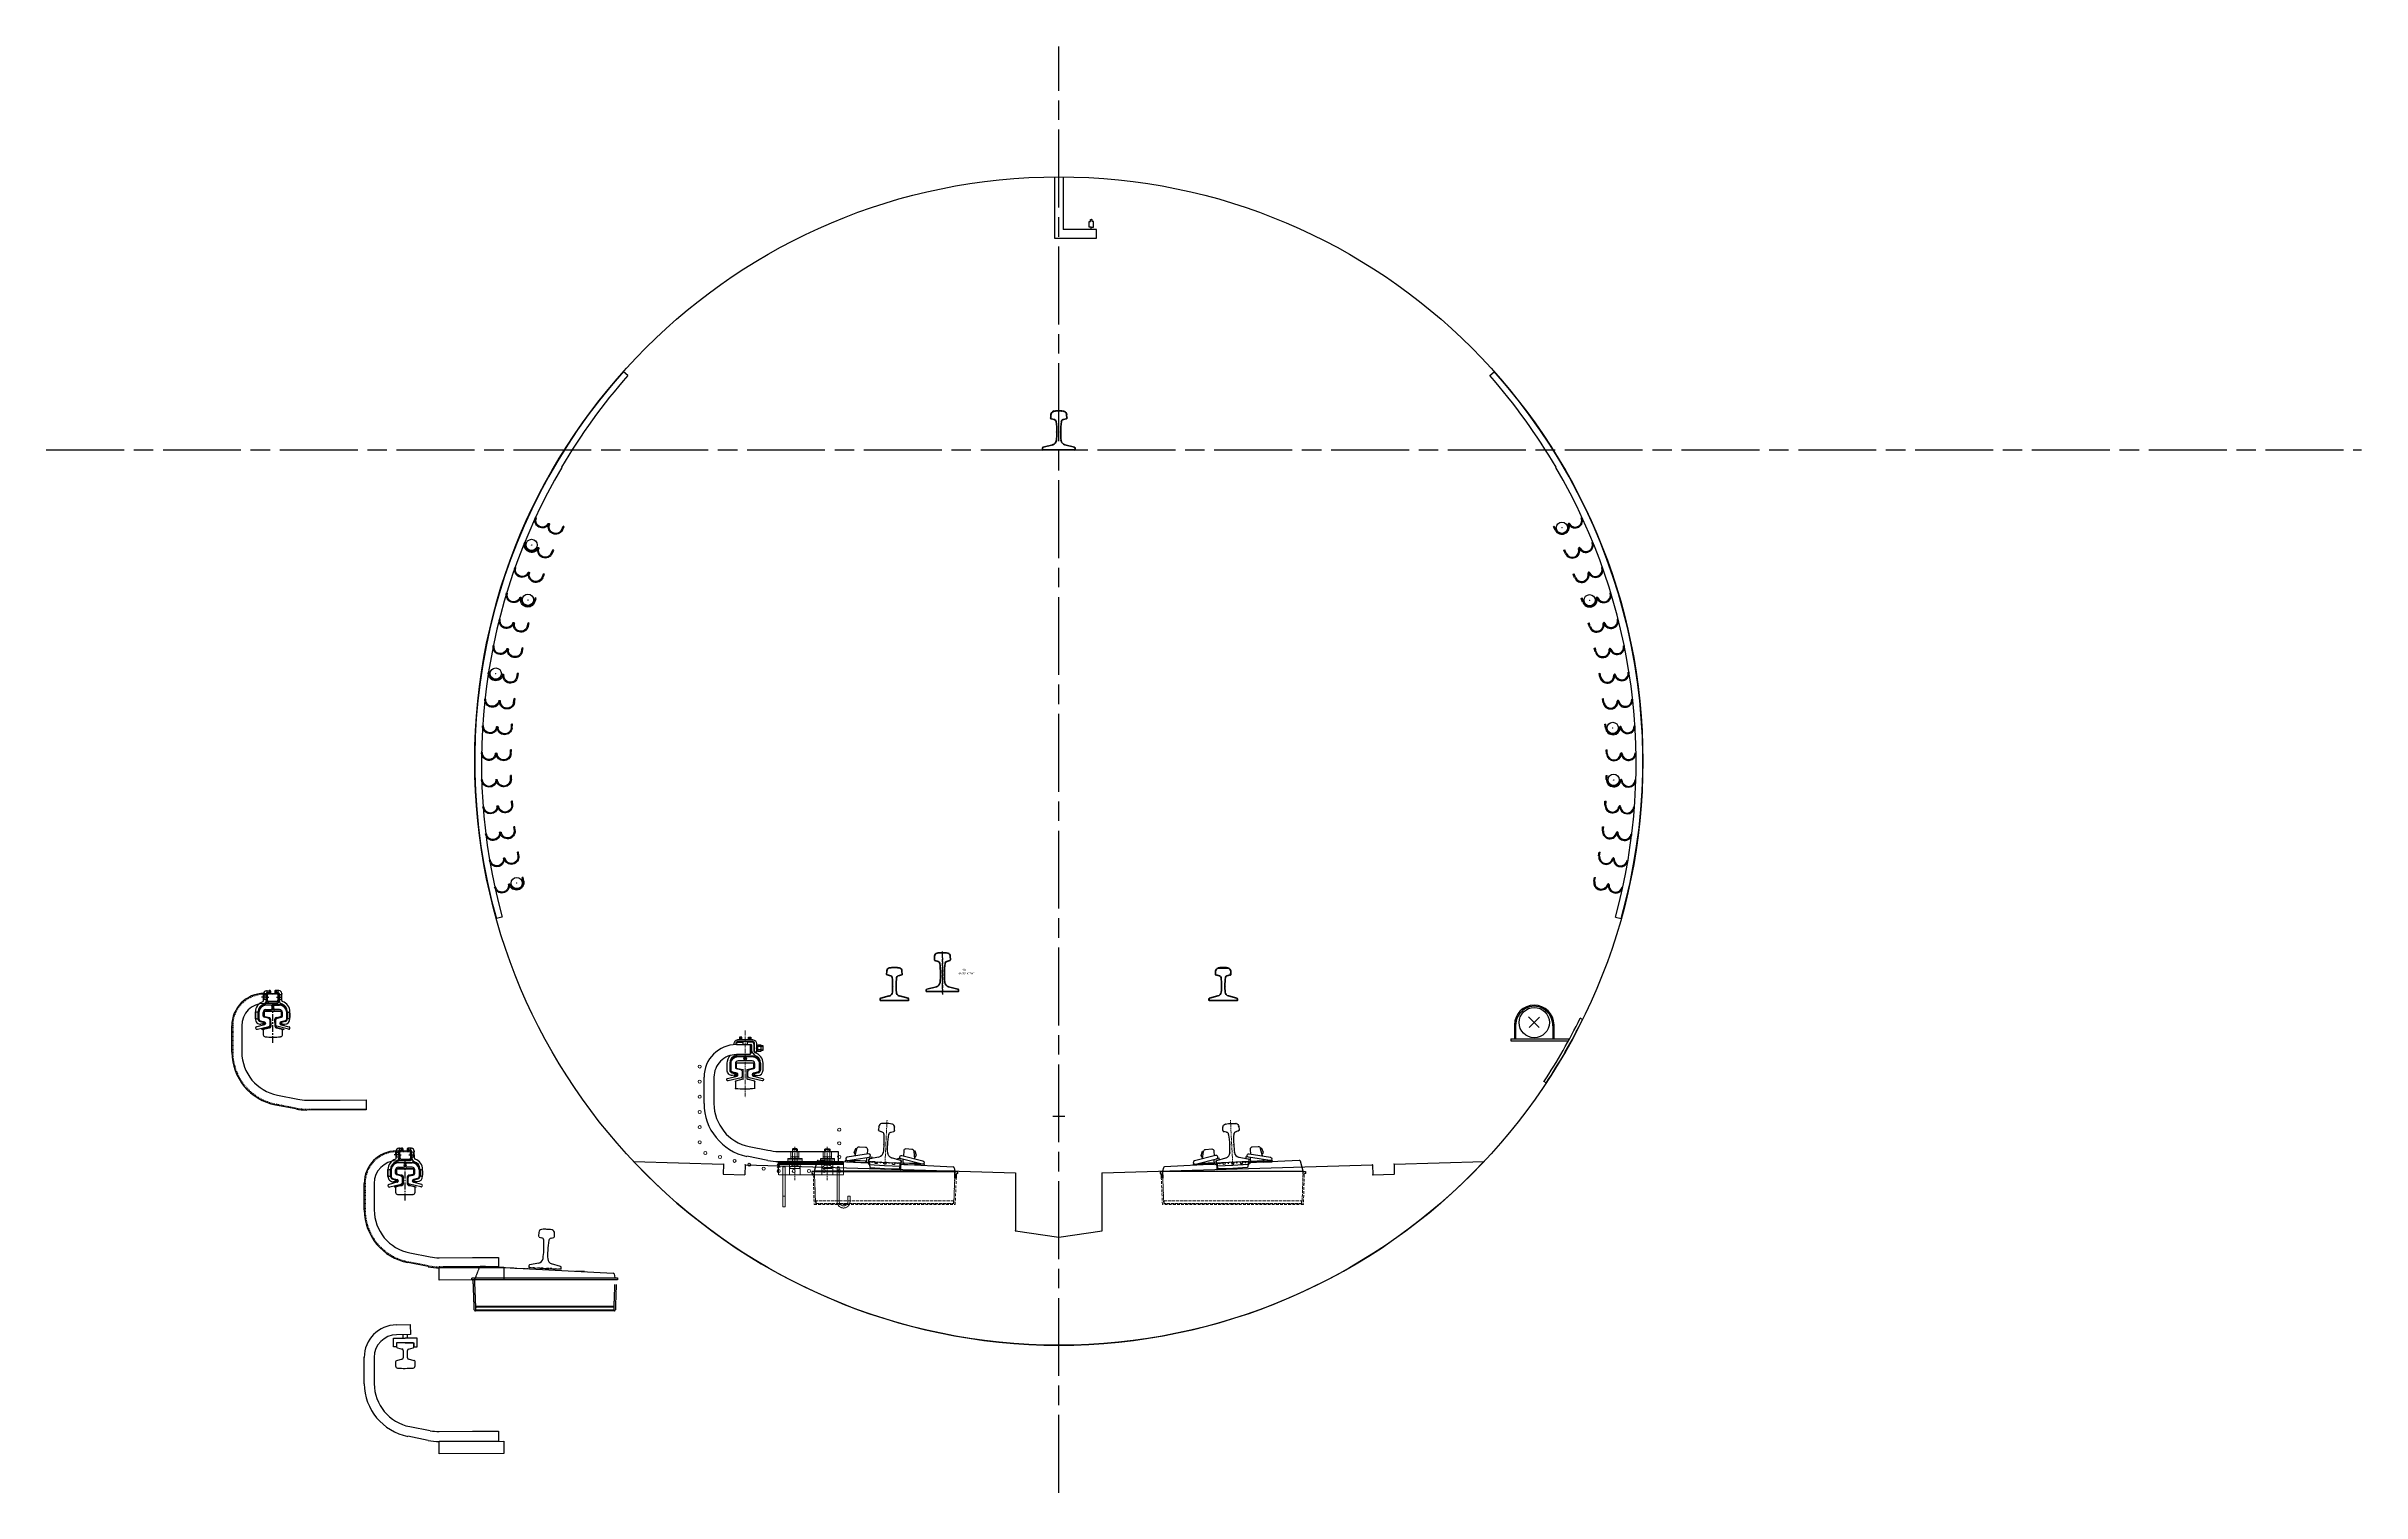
# Model space of a CAD drawing. Header units: millimetres. Extents: x -4681 to 6023, y -3382 to 3303.
import ezdxf

# ---------------------------------------------------------------- set-up
doc = ezdxf.new("R2010")
doc.units = ezdxf.units.MM
doc.header["$PDMODE"] = 3
for name, pattern in [('ACAD_ISO08W100', [36, 24, -3, 6, -3]), ('ACAD_ISO10W100', [18, 12, -3, 0, -3]), ('CENTER', [50.8, 31.75, -6.35, 6.35, -6.35]), ('CENTER2', [28.575, 19.05, -3.175, 3.175, -3.175]), ('DASHED', [19.05, 12.7, -6.35]), ('HIDDEN', [9.525, 6.35, -3.175]), ('JIS_02_1.0', [2, 1, -1]), ('K5LT_AXLED', [13.555679, 9.055679, -1.5, 1.5, -1.5])]:
    doc.linetypes.add(name, pattern=pattern)
for name, color, linetype in [('#Base', 230, 'Continuous'), ('#ContactRail', 51, 'Continuous'), ('#Rails1', 103, 'Continuous'), ('#Rails2', 103, 'Continuous'), ('LVT-M', 170, 'Continuous'), ('OUTLINE', 4, 'Continuous'), ('Кронштейн_труба', 41, 'Continuous'), ('невидимый', 7, 'Continuous'), ('Оси', 9, 'ACAD_ISO08W100'), ('Ось', 2, 'ACAD_ISO10W100')]:
    doc.layers.add(name, color=color, linetype=linetype)
doc.layers.add('ВСП_Сплошная_толстая', color=90, linetype='Continuous', lineweight=30)
doc.layers.add('ВСП_Сплошная_тонкая', color=242, linetype='Continuous', lineweight=20)
doc.styles.add('ГОСТ 2.304', font='CS_Gost2304.shx')

# ---------------------------------------------------------------- blocks, each defined once
blk = doc.blocks.new('*U7')
at = {"layer": 'OUTLINE'}
for p, q in [((259, -17), (260, -13)), ((250, -146), (231, -144)), ((231, -149), (231, -144)), ((249, -150), (231, -149))]:
    blk.add_line(p, q, dxfattribs=at)
for centre, radius, start, end in [((251, -115), 34.5, 266.3879, 80.4643), ((251, -115), 30.5, 266.3879, 80.4643), ((257, -81), 3.98, 84.0449, 267.2544), ((257, -47), 34.5, 270.835, 84.9114), ((257, -47), 30.5, 270.835, 84.9114)]:
    blk.add_arc(centre, radius, start, end, dxfattribs=at)
blk = doc.blocks.new('*U8')
at = {"layer": 'OUTLINE', "color": 0, "linetype": 'ByBlock', "lineweight": -2, "transparency": 16777216}
for p, rotation in [((2298, 1357), 300.3973429197022), ((2359, 1248), 297.7449556863426), ((2415, 1136), 295.092568452983), ((2465, 1022), 292.4401812196236), ((2510, 905), 289.787793986264), ((2550, 786), 287.1354067529047), ((2584, 666), 284.4830195195451), ((2612, 544), 281.8306322861856), ((2635, 422), 279.1782450528259), ((2652, 298), 276.5258578194664), ((2663, 173), 273.8734705861072), ((2669, 48), 271.2210833527477), ((2669, -77), 268.5686961193881), ((2663, -201), 265.9163088860284), ((2651, -326), 263.2639216526687)]:
    blk.add_blockref('*U7', p, dxfattribs=dict(at, rotation=rotation))
blk = doc.blocks.new('*U29')
at = {"lineweight": 35}
blk.add_lwpolyline([(-75, 2), (-75, 8, -0.353171), (-72, 12), (-28, 23, 0.284451), (-11, 43, 0.024829), (-9, 83, 0.032697), (-12, 131, 0.274884), (-20, 140), (-35, 144, -0.341702), (-37, 147), (-36, 164, -0.342314), (-25, 178, -0.044735), (-14, 180, -0.007007), (0, 180, -0.007007), (14, 180, -0.044735), (25, 178, -0.342314), (36, 164), (37, 147, -0.342112), (35, 144), (20, 140, 0.274884), (12, 131, 0.032697), (9, 83, 0.024829), (11, 43, 0.284451), (28, 23), (72, 12, -0.353171), (75, 8), (75, 2, -0.414214), (73, 0), (-73, 0, -0.414214)], format="xyb", close=True, dxfattribs=at)
at = {"layer": 'Ось'}
for p, q in [((0, -7), (0, 187)), ((0, 157), (0, -13))]:
    blk.add_line(p, q, dxfattribs=at)
at = {"layer": 'Defpoints', "color": 1, "insert": (75, 107), "char_height": 10, "width": 157.88, "attachment_point": 1, "style": 'ГОСТ 2.304'}
blk.add_mtext('  Р65\\P64.88 кг/мп', dxfattribs=at)
blk = doc.blocks.new('*U35')
at = {"layer": 'OUTLINE'}
for p, q in [((259, -17), (260, -13)), ((250, -146), (231, -144)), ((231, -149), (231, -144)), ((249, -150), (231, -149))]:
    blk.add_line(p, q, dxfattribs=at)
for centre, radius, start, end in [((251, -115), 34.5, 266.3879, 80.4643), ((251, -115), 30.5, 266.3879, 80.4643), ((257, -81), 3.98, 84.0449, 267.2544), ((257, -47), 34.5, 270.835, 84.9114), ((257, -47), 30.5, 270.835, 84.9114)]:
    blk.add_arc(centre, radius, start, end, dxfattribs=at)
blk = doc.blocks.new('*U36')
at = {"layer": 'OUTLINE', "color": 0, "linetype": 'ByBlock', "lineweight": -2, "transparency": 16777216}
for p, rotation in [((2298, 1357), 300.3973429197022), ((2359, 1248), 297.7449556863426), ((2415, 1136), 295.092568452983), ((2465, 1022), 292.4401812196236), ((2510, 905), 289.787793986264), ((2550, 786), 287.1354067529047), ((2584, 666), 284.4830195195451), ((2612, 544), 281.8306322861856), ((2635, 422), 279.1782450528259), ((2652, 298), 276.5258578194664), ((2663, 173), 273.8734705861072), ((2669, 48), 271.2210833527477), ((2669, -77), 268.5686961193881), ((2663, -201), 265.9163088860284), ((2651, -326), 263.2639216526687)]:
    blk.add_blockref('*U35', p, dxfattribs=dict(at, rotation=rotation))

msp = doc.modelspace()

# ---------------------------------------------------------------- hatches: boundary and pattern name
at = {"layer": 'ВСП_Сплошная_толстая', "lineweight": 30}
h = msp.add_hatch(dxfattribs=at)
h.set_pattern_fill('JIS_STN_1E', color=256, scale=0.1, angle=88)
h.set_pattern_definition([(133, (48418.98637, -21544.67596), (-0.07313537016, -0.068199836), []), (133, (48418.98883, -21544.6055), (-0.07313537016, -0.068199836), [0.1, -0.05])])
h.paths.add_polyline_path([(-1392, -1325), (-1392, -1323), (-1398, -1327), (-1398, -1329)])

# ---------------------------------------------------------------- linework, layer by layer
at = {"layer": '#Base'}
for p, q in [((-1966, -1851), (-1550, -1863)), ((-1550, -1863), (-1551, -1909)), ((-1551, -1909), (-1452, -1912)), ((-1450, -1866), (-1452, -1912)), ((-1450, -1866), (-200, -1904)), ((-1295, -1871), (-1295, -1851)), ((-200, -1904), (-200, -2171)), ((200, -1904), (1450, -1866)), ((200, -2171), (200, -1904)), ((1450, -1866), (1452, -1912)), ((1452, -1912), (1551, -1909)), ((1550, -1863), (1966, -1851)), ((1550, -1863), (1551, -1909)), ((-200, -2171), (0, -2201)), ((0, -2201), (200, -2171))]:
    msp.add_line(p, q, dxfattribs=at)
msp.add_arc((0, 0), 2700, 223.2779, 316.7221, dxfattribs=at)
for p in [(-1966, -1851), (-1551, -1909), (-1550, -1863), (-1452, -1912), (-1450, -1866), (-200, -1904), (200, -1904), (1450, -1866), (1452, -1912), (1550, -1863), (1551, -1909), (1966, -1851), (-200, -2171), (0, -2201), (200, -2171), (0, -2700)]:
    msp.add_point(p, dxfattribs=at)
at = {"layer": '#ContactRail'}
for p in [(-1495, -1480), (-1491, -1396), (-1491, -1419), (-1460, -1426), (-1460, -1471), (-1440, -1426), (-1440, -1471), (-1410, -1396), (-1410, -1418), (-1405, -1480), (-1495, -1513), (-1450, -1515), (-1405, -1512)]:
    msp.add_point(p, dxfattribs=at)
at = {"layer": '#Rails1'}
for p, q in [((-27, 1614), (-22, 1618)), ((-22, 1614), (-27, 1618)), ((-16, 1616), (-12, 1620)), ((-12, 1616), (-16, 1620)), ((-2, 1616), (2, 1620)), ((2, 1616), (-2, 1620)), ((12, 1616), (16, 1620)), ((16, 1616), (12, 1620)), ((22, 1614), (27, 1618)), ((27, 1614), (22, 1618)), ((-40, 1583), (-35, 1587)), ((-35, 1583), (-40, 1587)), ((-39, 1600), (-34, 1604)), ((-34, 1600), (-39, 1604)), ((-37, 1580), (-33, 1584)), ((-33, 1580), (-37, 1584)), ((-22, 1576), (-18, 1580)), ((-18, 1576), (-22, 1580)), ((-14, 1567), (-10, 1571)), ((-10, 1567), (-14, 1571)), ((-11, 1518), (-7, 1523)), ((-7, 1518), (-11, 1523)), ((7, 1518), (11, 1523)), ((11, 1518), (7, 1523)), ((10, 1567), (14, 1571)), ((14, 1567), (10, 1571)), ((18, 1576), (22, 1580)), ((22, 1576), (18, 1580)), ((33, 1580), (37, 1584)), ((37, 1580), (33, 1584)), ((34, 1600), (39, 1604)), ((39, 1600), (34, 1604)), ((35, 1583), (40, 1587)), ((40, 1583), (35, 1587)), ((-77, 1444), (-73, 1448)), ((-73, 1444), (-77, 1448)), ((-77, 1438), (-73, 1442)), ((-74, 1439), (-77, 1442)), ((-75, 1436), (-71, 1440)), ((-74, 1448), (-70, 1452)), ((-70, 1448), (-74, 1452)), ((-71, 1436), (-74, 1439)), ((-30, 1459), (-26, 1463)), ((-26, 1459), (-30, 1463)), ((-13, 1479), (-9, 1483)), ((-9, 1479), (-13, 1483)), ((-2, 1436), (2, 1440)), ((2, 1436), (-2, 1440)), ((9, 1479), (13, 1483)), ((13, 1479), (9, 1483)), ((26, 1459), (30, 1463)), ((30, 1459), (26, 1463)), ((70, 1448), (74, 1452)), ((74, 1448), (70, 1452)), ((71, 1436), (75, 1440)), ((75, 1436), (71, 1440)), ((73, 1444), (77, 1448)), ((77, 1444), (73, 1448)), ((73, 1438), (77, 1442)), ((77, 1438), (73, 1442))]:
    msp.add_line(p, q, dxfattribs=at)
at = {"layer": '#Rails1', "lineweight": 35}
for p, q in [((-796, -986), (-795, -971)), ((-777, -993), (-794, -989)), ((-726, -989), (-743, -993)), ((-725, -971), (-724, -986)), ((-826, -1105), (-826, -1100)), ((-696, -1107), (-824, -1107)), ((-823, -1096), (-784, -1086)), ((-736, -1086), (-697, -1096)), ((-694, -1100), (-694, -1105))]:
    msp.add_line(p, q, dxfattribs=at)
msp.add_lwpolyline([(-75, 1440), (-75, 1446, -0.353171), (-72, 1450), (-28, 1461, 0.284451), (-11, 1481, 0.024829), (-9, 1520, 0.032697), (-12, 1569, 0.274884), (-20, 1578), (-35, 1582, -0.341702), (-37, 1585), (-36, 1602, -0.342314), (-25, 1616, -0.044735), (-14, 1618, -0.007007), (0, 1618, -0.007007), (14, 1618, -0.044735), (25, 1616, -0.342314), (36, 1602), (37, 1585, -0.342112), (35, 1582), (20, 1578, 0.274884), (12, 1569, 0.032697), (9, 1520, 0.024829), (11, 1481, 0.284451), (28, 1461), (72, 1450, -0.353171), (75, 1446), (75, 1440, -0.414214), (73, 1438), (-73, 1438, -0.414214)], format="xyb", close=True, dxfattribs=at)
at = {"layer": '#Rails1', "lineweight": 30}
msp.add_lwpolyline([(-805, -1675, 0.045839), (-819, -1675, 0.34291), (-832, -1689), (-834, -1705, 0.358004), (-830, -1710), (-818, -1714, -0.308226), (-809, -1724, -0.032323), (-809, -1772, -0.023824), (-812, -1810, -0.317549), (-832, -1831), (-875, -1839, 0.343975), (-878, -1843), (-879, -1849, 0.414214), (-877, -1851), (-731, -1858, 0.414214), (-729, -1856), (-729, -1850, 0.343975), (-731, -1846), (-773, -1834, -0.317549), (-791, -1811, -0.023824), (-791, -1773, -0.032323), (-785, -1725, -0.308226), (-776, -1716), (-763, -1713, 0.358004), (-759, -1708), (-759, -1692, 0.34291), (-770, -1678, 0.045839), (-785, -1676, 0.010001), (-805, -1675)], format="xyb", dxfattribs=at)
at = {"layer": '#Rails1', "lineweight": 35}
for centre, radius, start, end in [((-780, -971), 15, 100.0248, 177.0513), ((-770, -1015), 60, 93.9946, 102.5378), ((-763, -1455), 500, 89.6647, 91.2702), ((-757, -1455), 500, 88.7298, 90.3353), ((-750, -1015), 60, 77.4622, 86.0053), ((-740, -971), 15, 2.9487, 79.9752), ((-793, -986), 2.98, 181.6471, 256.0737), ((-789, -1067), 20, 284.4486, 356.6197), ((-780, -1002), 10, 11.1546, 70.2383), ((-1093, -1039), 325, 0, 6.7481), ((-1118, -1039), 350, 355.1874, 0), ((-427, -1039), 325, 173.2519, 180), ((-402, -1039), 350, 180, 184.8126), ((-731, -1067), 20, 183.3803, 255.5514), ((-740, -1002), 10, 109.7617, 168.8454), ((-727, -986), 2.98, 283.9273, 358.3347), ((-822, -1100), 4, 103.1448, 180.9516), ((-824, -1105), 2, 180, 270), ((-698, -1100), 4, 359.0484, 76.8552), ((-696, -1105), 2, 270, 0)]:
    msp.add_arc(centre, radius, start, end, dxfattribs=at)
at = {"layer": '#Rails1'}
for p in [(-783, -957), (-760, -955), (-737, -957), (-795, -971), (-794, -989), (-770, -1000), (-769, -1068), (-768, -1039), (-752, -1039), (-751, -1068), (-750, -1000), (-726, -989), (-725, -971), (-824, -1107), (-823, -1096), (-784, -1086), (-736, -1086), (-697, -1096), (-696, -1107), (-834, -1705), (-832, -1689), (-830, -1710), (-819, -1675), (-818, -1714), (-795, -1675), (-770, -1678), (-763, -1713), (-759, -1692), (-759, -1708), (-812, -1810), (-809, -1724), (-809, -1772), (-791, -1773), (-791, -1811), (-785, -1725), (-776, -1716), (-877, -1851), (-875, -1839), (-832, -1831), (-773, -1834), (-752, -1840), (-731, -1846), (-731, -1858)]:
    msp.add_point(p, dxfattribs=at)
at = {"layer": '#Rails2'}
for p, q in [((-27, -1641), (28, -1641)), ((0, -1664), (0, -1618)), ((-731, -1858), (-731, -1888)), ((731, -1858), (731, -1888))]:
    msp.add_line(p, q, dxfattribs=at)
at = {"layer": '#Rails2', "lineweight": 35}
msp.add_lwpolyline([(826, -1100, 0.353171), (823, -1096), (784, -1086, -0.325745), (769, -1068, -0.021002), (768, -1039, -0.029453), (770, -1000, -0.263669), (777, -993), (794, -989, 0.336667), (796, -986), (795, -971, 0.349346), (783, -957, 0.037294), (774, -955, 0.007005), (760, -955, 0.007005), (746, -955, 0.037294), (737, -957, 0.349345), (725, -971), (724, -986, 0.336573), (726, -989), (743, -993, -0.263669), (750, -1000, -0.029453), (752, -1039, -0.021002), (751, -1068, -0.325745), (736, -1086), (697, -1096, 0.353171), (694, -1100), (694, -1105, 0.414214), (696, -1107), (824, -1107, 0.414214), (826, -1105), (826, -1100)], format="xyb", dxfattribs=at)
at = {"layer": '#Rails2'}
msp.add_lwpolyline([(-1495, -1513), (-1450, -1515), (-1405, -1512), (-1405, -1480), (-1440, -1471), (-1440, -1426), (-1410, -1418), (-1410, -1396), (-1491, -1396), (-1491, -1419), (-1460, -1426), (-1460, -1471), (-1495, -1480), (-1495, -1513)], close=True, dxfattribs=at)
at = {"layer": '#Rails2', "lineweight": 30}
msp.add_lwpolyline([(805, -1675, -0.045839), (819, -1675, -0.34291), (832, -1689), (834, -1705, -0.358004), (830, -1710), (818, -1714, 0.308226), (809, -1724, 0.032323), (809, -1772, 0.023824), (812, -1810, 0.317549), (832, -1831), (875, -1839, -0.343975), (878, -1843), (879, -1849, -0.414214), (877, -1851), (731, -1858, -0.414214), (729, -1856), (729, -1850, -0.343975), (731, -1846), (773, -1834, 0.317549), (791, -1811, 0.023824), (791, -1773, 0.032323), (785, -1725, 0.308226), (776, -1716), (763, -1713, -0.358004), (759, -1708), (759, -1692, -0.34291), (770, -1678, -0.045839), (785, -1676, -0.010001), (805, -1675)], format="xyb", dxfattribs=at)
at = {"layer": '#Rails2'}
for centre in [(2326, 1078), (-2437, 999), (-2454, 745), (2454, 743), (-2603, 404), (2561, 153), (2565, -87), (-2506, -564)]:
    msp.add_circle(centre, 26, dxfattribs=at)
for p in [(2326, 1078), (-2437, 999), (-2454, 745), (2454, 743), (-2603, 404), (2561, 153), (2565, -87), (-2506, -564), (737, -957), (746, -955), (760, -955), (774, -955), (783, -957), (724, -986), (725, -971), (726, -989), (743, -993), (750, -1000), (751, -1068), (752, -1039), (768, -1039), (769, -1068), (770, -1000), (777, -993), (794, -989), (795, -971), (796, -986), (694, -1100), (694, -1105), (696, -1107), (697, -1096), (736, -1086), (784, -1086), (823, -1096), (824, -1107), (826, -1100), (826, -1105), (0, -1641), (759, -1692), (759, -1708), (763, -1713), (770, -1678), (795, -1675), (818, -1714), (819, -1675), (830, -1710), (832, -1689), (834, -1705), (776, -1716), (785, -1725), (791, -1773), (791, -1811), (809, -1724), (809, -1772), (812, -1810), (-804, -1886), (-731, -1888), (731, -1846), (731, -1858), (731, -1888), (773, -1834), (832, -1831), (875, -1839), (877, -1851)]:
    msp.add_point(p, dxfattribs=at)
for p, q in [((737, -957), (783, -957)), ((-3663, -1062), (-3646, -1061)), ((-3660, -1062), (-3663, -1062)), ((-3660, -1070), (-3660, -1062)), ((-3646, -1061), (-3650, -1061)), ((-3650, -1061), (-3650, -1070)), ((-3644, -1063), (-3644, -1071)), ((-3624, -1063), (-3624, -1071)), ((-3605, -1061), (-3622, -1061)), ((-3622, -1061), (-3618, -1061)), ((-3618, -1070), (-3621, -1073)), ((-3618, -1061), (-3618, -1070)), ((-3608, -1070), (-3618, -1070)), ((-3618, -1070), (-3608, -1070)), ((-3608, -1070), (-3608, -1061)), ((-3608, -1061), (-3605, -1061)), ((-3605, -1073), (-3608, -1070)), ((726, -989), (725, -971)), ((794, -989), (795, -971)), ((-3714, -1192), (-3714, -1160)), ((-3713, -1166), (-3713, -1186)), ((-3703, -1161), (-3708, -1161)), ((-3702, -1160), (-3702, -1192)), ((-3701, -1191), (-3701, -1162)), ((-3699, -1162), (-3699, -1191)), ((-3698, -1162), (-3698, -1192)), ((-3678, -1179), (-3678, -1162)), ((-3677, -1176), (-3677, -1160)), ((-3676, -1107), (-3676, -1075)), ((-3676, -1075), (-3676, -1079)), ((-3676, -1079), (-3674, -1081)), ((-3674, -1103), (-3676, -1105)), ((-3676, -1105), (-3674, -1103)), ((-3674, -1074), (-3610, -1074)), ((-3674, -1081), (-3664, -1081)), ((-3674, -1103), (-3674, -1081)), ((-3664, -1103), (-3674, -1103)), ((-3610, -1120), (-3674, -1120)), ((-3674, -1160), (-3674, -1176)), ((-3674, -1161), (-3674, -1176)), ((-3671, -1155), (-3634, -1155)), ((-3634, -1157), (-3671, -1157)), ((-3634, -1158), (-3671, -1158)), ((-3666, -1127), (-3634, -1126)), ((-3634, -1129), (-3666, -1129)), ((-3641, -1129), (-3665, -1129)), ((-3665, -1149), (-3661, -1149)), ((-3662, -1074), (-3664, -1076)), ((-3664, -1075), (-3664, -1107)), ((-3664, -1076), (-3664, -1107)), ((-3664, -1081), (-3664, -1103)), ((-3663, -1074), (-3660, -1070)), ((-3646, -1073), (-3663, -1074)), ((-3647, -1073), (-3663, -1074)), ((-3661, -1074), (-3662, -1074)), ((-3658, -1078), (-3661, -1074)), ((-3661, -1149), (-3641, -1149)), ((-3660, -1070), (-3650, -1070)), ((-3650, -1070), (-3660, -1070)), ((-3658, -1106), (-3658, -1078)), ((-3616, -1112), (-3652, -1112)), ((-3652, -1118), (-3616, -1118)), ((-3650, -1070), (-3647, -1073)), ((-3634, -1126), (-3602, -1126)), ((-3602, -1129), (-3634, -1129)), ((-3634, -1155), (-3596, -1155)), ((-3596, -1157), (-3634, -1157)), ((-3597, -1158), (-3634, -1158)), ((-3626, -1129), (-3602, -1129)), ((-3607, -1149), (-3626, -1149)), ((-3622, -1073), (-3605, -1073)), ((-3621, -1073), (-3605, -1073)), ((-3607, -1073), (-3610, -1078)), ((-3610, -1074), (-3610, -1120)), ((-3610, -1078), (-3610, -1106)), ((-3606, -1073), (-3607, -1073)), ((-3602, -1149), (-3607, -1149)), ((-3604, -1075), (-3606, -1073)), ((-3604, -1074), (-3604, -1107)), ((-3604, -1106), (-3604, -1075)), ((-3594, -1080), (-3604, -1080)), ((-3604, -1080), (-3604, -1102)), ((-3604, -1102), (-3594, -1102)), ((-3592, -1078), (-3594, -1080)), ((-3594, -1102), (-3594, -1080)), ((-3594, -1102), (-3592, -1104)), ((-3592, -1104), (-3594, -1102)), ((-3594, -1176), (-3594, -1161)), ((-3593, -1176), (-3593, -1160)), ((-3592, -1107), (-3592, -1074)), ((-3592, -1074), (-3592, -1078)), ((-3591, -1160), (-3591, -1176)), ((-3589, -1179), (-3589, -1162)), ((-3569, -1162), (-3569, -1192)), ((-3569, -1191), (-3569, -1162)), ((-3566, -1159), (-3566, -1191)), ((-3566, -1162), (-3566, -1191)), ((-3565, -1161), (-3559, -1161)), ((-3554, -1191), (-3554, -1159)), ((-3554, -1166), (-3554, -1186)), ((696, -1107), (697, -1096)), ((823, -1096), (824, -1107)), ((-3823, -1346), (-3823, -1224)), ((-3777, -1224), (-3777, -1346)), ((-3708, -1191), (-3702, -1191)), ((-3672, -1219), (-3708, -1228)), ((-3705, -1240), (-3652, -1227)), ((-3672, -1208), (-3692, -1203)), ((-3692, -1204), (-3674, -1209)), ((-3691, -1201), (-3671, -1206)), ((-3690, -1202), (-3672, -1206)), ((-3674, -1213), (-3689, -1217)), ((-3684, -1219), (-3672, -1216)), ((-3683, -1221), (-3684, -1219)), ((-3671, -1218), (-3683, -1221)), ((-3683, -1240), (-3654, -1232)), ((-3651, -1234), (-3683, -1242)), ((-3683, -1242), (-3683, -1240)), ((-3678, -1245), (-3678, -1265)), ((-3649, -1234), (-3675, -1240)), ((-3655, -1189), (-3674, -1184)), ((-3673, -1211), (-3673, -1211)), ((-3654, -1187), (-3671, -1183)), ((-3670, -1181), (-3651, -1185)), ((-3670, -1181), (-3649, -1186)), ((-3669, -1212), (-3669, -1212)), ((-3667, -1212), (-3667, -1212)), ((-3646, -1223), (-3646, -1197)), ((-3646, -1219), (-3646, -1200)), ((-3644, -1193), (-3643, -1227)), ((-3644, -1195), (-3643, -1224)), ((-3623, -1227), (-3624, -1193)), ((-3623, -1224), (-3624, -1195)), ((-3621, -1197), (-3621, -1222)), ((-3621, -1219), (-3621, -1200)), ((-3618, -1186), (-3597, -1181)), ((-3592, -1240), (-3618, -1234)), ((-3616, -1185), (-3597, -1181)), ((-3584, -1242), (-3616, -1234)), ((-3561, -1240), (-3615, -1226)), ((-3596, -1183), (-3613, -1187)), ((-3613, -1232), (-3583, -1239)), ((-3612, -1189), (-3593, -1184)), ((-3601, -1212), (-3601, -1212)), ((-3598, -1212), (-3598, -1212)), ((-3596, -1206), (-3576, -1201)), ((-3583, -1221), (-3596, -1218)), ((-3577, -1201), (-3595, -1206)), ((-3576, -1203), (-3595, -1208)), ((-3595, -1210), (-3595, -1211)), ((-3595, -1216), (-3583, -1219)), ((-3595, -1219), (-3559, -1228)), ((-3575, -1204), (-3593, -1208)), ((-3593, -1213), (-3579, -1216)), ((-3588, -1264), (-3588, -1245)), ((-3583, -1239), (-3584, -1242)), ((-3583, -1219), (-3583, -1221)), ((-3559, -1191), (-3565, -1191)), ((-1460, -1471), (-1495, -1480)), ((-1495, -1480), (-1495, -1513)), ((-1450, -1396), (-1491, -1396)), ((-1491, -1396), (-1491, -1419)), ((-1491, -1419), (-1460, -1426)), ((-1460, -1426), (-1460, -1471)), ((-1410, -1396), (-1450, -1396)), ((-1440, -1426), (-1410, -1418)), ((-1440, -1471), (-1440, -1426)), ((-1405, -1480), (-1440, -1471)), ((-1410, -1418), (-1410, -1396)), ((-1405, -1512), (-1405, -1480)), ((-3527, -1608), (-3621, -1590)), ((-3612, -1545), (-3518, -1563)), ((-3477, -1567), (-3322, -1567)), ((-3322, -1567), (-3202, -1566)), ((-3202, -1566), (-3202, -1612)), ((-3202, -1612), (-3477, -1613)), ((-3063, -1835), (-3064, -1803)), ((-3064, -1803), (-3064, -1807)), ((-3064, -1807), (-3062, -1809)), ((-3062, -1802), (-2998, -1802)), ((-3062, -1809), (-3052, -1809)), ((-3061, -1831), (-3062, -1809)), ((-3050, -1802), (-3052, -1804)), ((-3052, -1803), (-3051, -1835)), ((-3052, -1804), (-3051, -1835)), ((-3052, -1809), (-3051, -1831)), ((-3051, -1790), (-3034, -1790)), ((-3048, -1790), (-3051, -1790)), ((-3051, -1802), (-3048, -1799)), ((-3034, -1802), (-3051, -1802)), ((-3035, -1802), (-3051, -1802)), ((-3049, -1802), (-3050, -1802)), ((-3046, -1807), (-3049, -1802)), ((-3048, -1799), (-3048, -1790)), ((-3048, -1799), (-3038, -1799)), ((-3038, -1799), (-3048, -1799)), ((-3045, -1835), (-3046, -1807)), ((-3034, -1790), (-3038, -1790)), ((-3038, -1790), (-3038, -1799)), ((-3038, -1799), (-3035, -1802)), ((-3032, -1792), (-3032, -1800)), ((-3012, -1792), (-3012, -1800)), ((-2993, -1790), (-3010, -1790)), ((-3010, -1790), (-3006, -1790)), ((-3010, -1802), (-2993, -1802)), ((-3006, -1799), (-3009, -1802)), ((-3009, -1802), (-2993, -1802)), ((-3006, -1790), (-3006, -1799)), ((-2996, -1799), (-3006, -1799)), ((-3006, -1799), (-2996, -1799)), ((-2995, -1802), (-2998, -1807)), ((-2998, -1802), (-2997, -1848)), ((-2998, -1807), (-2997, -1835)), ((-2996, -1799), (-2996, -1790)), ((-2996, -1790), (-2993, -1790)), ((-2993, -1802), (-2996, -1799)), ((-2994, -1802), (-2995, -1802)), ((-2992, -1804), (-2994, -1802)), ((-2992, -1803), (-2991, -1835)), ((-2991, -1835), (-2992, -1804)), ((-2982, -1808), (-2992, -1809)), ((-2992, -1809), (-2991, -1831)), ((-2980, -1806), (-2982, -1808)), ((-2981, -1830), (-2982, -1808)), ((-2979, -1835), (-2980, -1802)), ((-2980, -1802), (-2980, -1806)), ((-3101, -1920), (-3101, -1888)), ((-3101, -1894), (-3101, -1914)), ((-3090, -1889), (-3096, -1889)), ((-3096, -1919), (-3090, -1919)), ((-3089, -1888), (-3089, -1920)), ((-3089, -1920), (-3089, -1890)), ((-3086, -1890), (-3086, -1920)), ((-3086, -1890), (-3086, -1920)), ((-3066, -1907), (-3066, -1890)), ((-3064, -1904), (-3064, -1889)), ((-3061, -1831), (-3063, -1833)), ((-3063, -1833), (-3061, -1831)), ((-3062, -1889), (-3062, -1904)), ((-3043, -1917), (-3062, -1912)), ((-3051, -1831), (-3061, -1831)), ((-2997, -1848), (-3061, -1848)), ((-3061, -1889), (-3061, -1904)), ((-3059, -1883), (-3021, -1883)), ((-3021, -1885), (-3059, -1886)), ((-3021, -1886), (-3058, -1886)), ((-3058, -1909), (-3039, -1914)), ((-3041, -1916), (-3058, -1911)), ((-3057, -1909), (-3036, -1914)), ((-3053, -1855), (-3021, -1855)), ((-3029, -1857), (-3053, -1857)), ((-3021, -1857), (-3053, -1857)), ((-3053, -1877), (-3049, -1877)), ((-3049, -1877), (-3029, -1877)), ((-3003, -1841), (-3039, -1841)), ((-3039, -1847), (-3003, -1847)), ((-3034, -1951), (-3034, -1925)), ((-3031, -1921), (-3031, -1955)), ((-3031, -1923), (-3031, -1953)), ((-3021, -1855), (-2989, -1855)), ((-2989, -1857), (-3021, -1857)), ((-3021, -1883), (-2984, -1883)), ((-2984, -1885), (-3021, -1885)), ((-2984, -1886), (-3021, -1886)), ((-3014, -1857), (-2990, -1857)), ((-2994, -1877), (-3014, -1877)), ((-3011, -1955), (-3011, -1921)), ((-3011, -1953), (-3011, -1923)), ((-3009, -1925), (-3009, -1951)), ((-3006, -1914), (-2985, -1909)), ((-3004, -1914), (-2984, -1909)), ((-2984, -1911), (-3001, -1915)), ((-3000, -1917), (-2980, -1912)), ((-2990, -1877), (-2994, -1877)), ((-2991, -1831), (-2981, -1830)), ((-2981, -1830), (-2979, -1832)), ((-2979, -1832), (-2981, -1830)), ((-2981, -1904), (-2981, -1888)), ((-2981, -1904), (-2981, -1889)), ((-2978, -1888), (-2978, -1904)), ((-2977, -1907), (-2977, -1890)), ((-2957, -1890), (-2957, -1920)), ((-2956, -1919), (-2956, -1890)), ((-2954, -1890), (-2954, -1919)), ((-2953, -1887), (-2953, -1919)), ((-2952, -1889), (-2947, -1889)), ((-2947, -1919), (-2952, -1919)), ((-2942, -1894), (-2942, -1914)), ((-2941, -1919), (-2941, -1887)), ((-3211, -2075), (-3211, -1953)), ((-3165, -1953), (-3165, -2075)), ((-3060, -1947), (-3096, -1957)), ((-3093, -1968), (-3040, -1955)), ((-3079, -1929), (-3059, -1934)), ((-3059, -1937), (-3079, -1932)), ((-3079, -1932), (-3062, -1937)), ((-3078, -1930), (-3060, -1934)), ((-3062, -1941), (-3076, -1945)), ((-3072, -1947), (-3059, -1944)), ((-3071, -1950), (-3072, -1947)), ((-3059, -1946), (-3071, -1950)), ((-3071, -1968), (-3041, -1960)), ((-3070, -1970), (-3071, -1968)), ((-3039, -1962), (-3070, -1970)), ((-3066, -1973), (-3066, -1993)), ((-3036, -1962), (-3062, -1968)), ((-3060, -1939), (-3060, -1939)), ((-3057, -1941), (-3057, -1940)), ((-3054, -1940), (-3054, -1941)), ((-3034, -1947), (-3034, -1929)), ((-3009, -1947), (-3009, -1929)), ((-2980, -1968), (-3006, -1962)), ((-2972, -1970), (-3003, -1962)), ((-2949, -1968), (-3002, -1955)), ((-3001, -1960), (-2971, -1968)), ((-2988, -1940), (-2988, -1940)), ((-2986, -1940), (-2986, -1940)), ((-2984, -1934), (-2964, -1929)), ((-2971, -1949), (-2984, -1946)), ((-2964, -1930), (-2983, -1934)), ((-2963, -1931), (-2983, -1936)), ((-2983, -1944), (-2970, -1947)), ((-2982, -1938), (-2982, -1939)), ((-2982, -1947), (-2946, -1956)), ((-2963, -1932), (-2981, -1937)), ((-2981, -1941), (-2966, -1944)), ((-2976, -1993), (-2976, -1973)), ((-2971, -1968), (-2972, -1970)), ((-2970, -1947), (-2971, -1949)), ((-2404, -2179), (-2405, -2195)), ((-2402, -2200), (-2390, -2204)), ((-2347, -2206), (-2335, -2203)), ((-2331, -2198), (-2331, -2182)), ((-2915, -2337), (-3009, -2318)), ((-3000, -2273), (-2906, -2292)), ((-2865, -2296), (-2710, -2295)), ((-2590, -2341), (-2865, -2342)), ((-2710, -2295), (-2590, -2295)), ((-2590, -2295), (-2590, -2341)), ((-2559, -2342), (-2565, -2341)), ((-2450, -2333), (-2450, -2339)), ((-2448, -2341), (-2375, -2345)), ((-2404, -2321), (-2447, -2329)), ((-2375, -2345), (-2303, -2348)), ((-2303, -2336), (-2345, -2324)), ((-2300, -2346), (-2300, -2340)), ((-2565, -2388), (-2051, -2388)), ((-2040, -2398), (-2565, -2398)), ((-2055, -2370), (-2053, -2388)), ((-3076, -2708), (-3076, -2668)), ((-3076, -2668), (-3021, -2668)), ((-3062, -2606), (-2998, -2605)), ((-2997, -2651), (-3061, -2652)), ((-3031, -2668), (-3031, -2651)), ((-2966, -2668), (-3021, -2668)), ((-3011, -2668), (-3011, -2651)), ((-2998, -2605), (-2997, -2651)), ((-2966, -2708), (-2966, -2668)), ((-3211, -2878), (-3211, -2756)), ((-3165, -2756), (-3165, -2878)), ((-3061, -2708), (-3076, -2708)), ((-3066, -2777), (-3066, -2796)), ((-3036, -2765), (-3062, -2772)), ((-3021, -2689), (-3061, -2689)), ((-3061, -2689), (-3061, -2708)), ((-3061, -2693), (-3061, -2708)), ((-3021, -2689), (-3058, -2690)), ((-3057, -2712), (-3036, -2718)), ((-3031, -2724), (-3031, -2758)), ((-2984, -2689), (-3021, -2689)), ((-3021, -2689), (-2981, -2689)), ((-3011, -2758), (-3011, -2724)), ((-3006, -2718), (-2985, -2712)), ((-2980, -2772), (-3006, -2765)), ((-2981, -2689), (-2981, -2708)), ((-2981, -2707), (-2981, -2692)), ((-2981, -2708), (-2966, -2708)), ((-2976, -2796), (-2976, -2776)), ((-3000, -3076), (-2906, -3095)), ((-2865, -3099), (-2710, -3098)), ((-2710, -3098), (-2590, -3098)), ((-2590, -3098), (-2590, -3144)), ((-2915, -3140), (-3009, -3121)), ((-2590, -3144), (-2865, -3145))]:
    msp.add_line(p, q)
at = {"linetype": 'JIS_02_1.0', "ltscale": 3}
for p, q in [((-3610, -1078), (-3674, -1078)), ((-3819, -1224), (-3819, -1346)), ((-3620, -1585), (-3526, -1604)), ((-3477, -1609), (-3457, -1609)), ((-2998, -1806), (-3062, -1807)), ((-3207, -1953), (-3206, -2075)), ((-3008, -2314), (-2914, -2332)), ((-2865, -2337), (-2845, -2337))]:
    msp.add_line(p, q, dxfattribs=at)
at = {"linetype": 'K5LT_AXLED'}
for p, q in [((-3668, -1092), (-3652, -1091)), ((-3617, -1091), (-3597, -1091)), ((-3004, -1820), (-2985, -1820)), ((-3056, -1820), (-3040, -1820))]:
    msp.add_line(p, q, dxfattribs=at)
at = {"color": 7, "linetype": 'CENTER'}
for p, q in [((-3633, -1303), (-3634, -1115)), ((-3021, -2031), (-3021, -1844))]:
    msp.add_line(p, q, dxfattribs=at)
at = {"ltscale": 3}
for p, q in [((-3457, -1609), (-3202, -1608)), ((-2845, -2337), (-2590, -2336))]:
    msp.add_line(p, q, dxfattribs=at)
at = {"linetype": 'ByBlock', "lineweight": 30, "ltscale": 3}
for p, q in [((-3435, -1609), (-3435, -1609)), ((-2822, -2337), (-2822, -2337))]:
    msp.add_line(p, q, dxfattribs=at)
at = {"lineweight": 30, "ltscale": 3}
for p, q in [((-3285, -1608), (-3285, -1608)), ((-2672, -2336), (-2672, -2336))]:
    msp.add_line(p, q, dxfattribs=at)
at = {"lineweight": 30}
for p, q in [((-2865, -2342), (-2565, -2341)), ((-2865, -2347), (-2865, -2342)), ((-2865, -2391), (-2865, -2347)), ((-2565, -2341), (-2565, -2346)), ((-2565, -2346), (-2565, -2398)), ((-2565, -2398), (-2865, -2399)), ((-2865, -3145), (-2565, -3144)), ((-2865, -3150), (-2865, -3145)), ((-2865, -3194), (-2865, -3150)), ((-2565, -3201), (-2865, -3202)), ((-2565, -3144), (-2565, -3149)), ((-2565, -3149), (-2565, -3201))]:
    msp.add_line(p, q, dxfattribs=at)
at = {"color": 0}
for p, q in [((-2565, -2341), (-2060, -2367)), ((-2454, -2347), (-2460, -2347)), ((-2427, -2342), (-2324, -2347))]:
    msp.add_line(p, q, dxfattribs=at)
at = {"linetype": 'HIDDEN', "lineweight": 30}
for p, q in [((-2865, -2399), (-2865, -2391)), ((-2865, -3202), (-2865, -3194))]:
    msp.add_line(p, q, dxfattribs=at)
at = {"linetype": 'Continuous', "ltscale": 0.3}
for p, q in [((-2051, -2388), (-2040, -2388)), ((-2040, -2388), (-2040, -2398))]:
    msp.add_line(p, q, dxfattribs=at)
for points in [[(-3664, -1092), (-3685, -1092)], [(-3051, -1820), (-3072, -1820)]]:
    msp.add_lwpolyline(points)
msp.add_circle((0, 0), 2700)
for centre, radius, start, end in [((760, -1142), 187, 82.988, 97.012), ((-3663, -1075), 13, 90.1908, 180.1908), ((-3663, -1075), 13, 90.1908, 180.1908), ((-3646, -1063), 2, 0.1908, 90.1908), ((-3622, -1063), 2, 90.1908, 180.1908), ((-3605, -1074), 13, 0.1908, 90.1908), ((-3605, -1074), 13, 0.1908, 90.1908), ((-3673, -1224), 150, 90.1908, 180.1908), ((-3673, -1224), 104, 90.1908, 180.1908), ((-3664, -1160), 50, 108.1952, 180.1908), ((-3708, -1166), 5, 90.1908, 180.1908), ((-3703, -1156), 5, 270.1908, 351.1061), ((-3664, -1160), 38, 108.1952, 180.1908), ((-3666, -1162), 35.5, 90.1908, 180.1908), ((-3666, -1162), 33, 90.1908, 180.1908), ((-3665, -1162), 33, 90.1908, 180.1908), ((-3665, -1162), 33, 90.1908, 171.1061), ((-3681, -1107), 5, 288.1952, 0.1908), ((-3665, -1162), 13, 90.1908, 180.1908), ((-3671, -1160), 5.5, 90.1908, 180.1908), ((-3669, -1176), 7.5, 180.1908, 256.3758), ((-3681, -1107), 17, 288.1952, 0.1908), ((-3671, -1160), 3, 90.1908, 180.1908), ((-3671, -1161), 3, 90.1908, 180.1908), ((-3669, -1176), 5, 180.1908, 256.3758), ((-3669, -1176), 5, 180.1908, 256.1546), ((-3663, -1075), 1, 90.1908, 180.1908), ((-3652, -1106), 12, 180.1908, 270.1908), ((-3652, -1106), 6, 180.1908, 270.1908), ((-3646, -1071), 2, 270.1908, 0.1908), ((-3641, -1133), 4, 323.8944, 90.1908), ((-3641, -1145), 4, 270.1908, 36.4872), ((-3633, -1139), 6, 142.9362, 217.4454), ((-3626, -1133), 4, 90.1908, 216.4872), ((-3626, -1145), 4, 143.8944, 270.1908), ((-3634, -1139), 6, 322.9362, 37.4454), ((-3622, -1071), 2, 180.1908, 270.1908), ((-3616, -1106), 12, 270.1908, 0.1908), ((-3616, -1106), 6, 270.1908, 0.1908), ((-3605, -1074), 1, 0.1908, 90.1908), ((-3587, -1107), 17, 180.1908, 252.1863), ((-3602, -1162), 35.5, 0.1908, 90.1908), ((-3602, -1162), 33, 0.1908, 90.1908), ((-3602, -1162), 33, 9.2755, 90.1908), ((-3602, -1162), 33, 0.1908, 90.1908), ((-3602, -1162), 13, 0.1908, 90.1908), ((-3597, -1161), 3, 0.1908, 90.1908), ((-3598, -1176), 5, 284.0058, 0.1908), ((-3599, -1176), 5, 284.227, 0.1908), ((-3596, -1160), 5.5, 0.1908, 90.1908), ((-3596, -1160), 3, 0.1908, 90.1908), ((-3598, -1176), 7.5, 284.0058, 0.1908), ((-3587, -1107), 5, 180.1908, 252.1863), ((-3604, -1159), 38, 0.1908, 72.1863), ((-3604, -1159), 50, 0.1908, 72.1863), ((-3565, -1156), 5, 189.2755, 270.1908), ((-3559, -1166), 5, 0.1908, 90.1908), ((-3689, -1192), 25, 180.1908, 270.1908), ((-3708, -1186), 5, 180.1908, 270.1908), ((-3707, -1234), 6, 104.227, 180.1908), ((-3707, -1234), 6, 180.1908, 284.227), ((-3702, -1196), 5, 16.3598, 90.1908), ((-3689, -1192), 13, 180.1908, 256.345), ((-3689, -1191), 12.5, 180.1908, 256.1546), ((-3689, -1191), 10, 180.1908, 256.1546), ((-3688, -1192), 10, 180.1908, 256.1546), ((-3688, -1192), 10, 196.3598, 256.1546), ((-3673, -1179), 5, 180.1908, 256.1546), ((-3673, -1245), 5, 104.227, 180.1908), ((-3668, -1265), 10, 180.1908, 266.0948), ((-3675, -1211), 2, 0.1908, 76.1546), ((-3675, -1211), 2, 284.227, 0.1908), ((-3674, -1214), 8, 9.3317, 76.9034), ((-3673, -1212), 3.5, 0.1908, 76.1546), ((-3673, -1212), 3.5, 284.227, 0.1908), ((-3674, -1211), 8, 283.4782, 351.0499), ((-3673, -1212), 6, 0.1908, 76.1546), ((-3673, -1212), 6, 284.227, 0.1908), ((-3635, -776), 500, 266.0948, 270.1908), ((-3658, -1200), 12, 0.1908, 76.1546), ((-3656, -1197), 10, 0.1908, 76.3758), ((-3656, -1223), 10, 284.227, 0.1908), ((-3654, -1219), 8, 284.227, 0.1908), ((-3654, -1195), 10, 0.1908, 76.3758), ((-3653, -1224), 10, 284.227, 0.1908), ((-3651, -1193), 7, 0.1908, 76.1546), ((-3650, -1227), 7, 284.227, 0.1908), ((-3635, -776), 500, 270.1908, 274.2868), ((-3614, -1195), 10, 104.0058, 180.1908), ((-3617, -1193), 7, 104.227, 180.1908), ((-3613, -1224), 10, 180.1908, 256.1546), ((-3616, -1227), 7, 180.1908, 256.1546), ((-3611, -1197), 10, 104.0058, 180.1908), ((-3609, -1200), 12, 104.227, 180.1908), ((-3613, -1219), 8, 180.1908, 256.1546), ((-3611, -1222), 10, 180.1908, 256.1546), ((-3593, -1214), 8, 103.4782, 171.0499), ((-3595, -1212), 6, 104.227, 180.1908), ((-3593, -1211), 8, 189.3317, 256.9034), ((-3595, -1212), 6, 180.1908, 256.1546), ((-3595, -1212), 3.5, 104.227, 180.1908), ((-3595, -1212), 3.5, 180.1908, 256.1546), ((-3598, -1264), 10, 274.2868, 0.1908), ((-3593, -1210), 2, 104.227, 180.1908), ((-3593, -1211), 2, 180.1908, 256.1546), ((-3594, -1179), 5, 284.227, 0.1908), ((-3593, -1245), 5, 0.1908, 76.1546), ((-3579, -1191), 25, 270.1908, 0.1908), ((-3579, -1192), 10, 284.227, 0.1908), ((-3579, -1192), 10, 284.227, 344.0218), ((-3579, -1191), 12.5, 284.227, 0.1908), ((-3579, -1191), 10, 284.227, 0.1908), ((-3579, -1191), 13, 284.0366, 0.1908), ((-3565, -1196), 5, 90.1908, 164.0218), ((-3560, -1234), 6, 256.1546, 0.1908), ((-3559, -1186), 5, 270.1908, 0.1908), ((-3560, -1234), 6, 0.1908, 76.1546), ((-3573, -1344), 250, 180.4547, 258.8883), ((-3573, -1344), 204, 180.5142, 258.9016), ((-3478, -1363), 204, 258.7123, 270.2542), ((-1452, -1015), 500, 265.0224, 270.1908), ((-1452, -1015), 500, 270.1908, 275.35), ((-3478, -1363), 250, 258.7123, 270.2481), ((-3061, -1952), 150, 90.1908, 180.1908), ((-3051, -1803), 13, 90.1908, 180.1908), ((-3051, -1803), 13, 90.1908, 180.1908), ((-3051, -1803), 1, 90.1908, 180.1908), ((-3034, -1792), 2, 0.1908, 90.1908), ((-3034, -1800), 2, 270.1908, 0.1908), ((-3010, -1792), 2, 90.1908, 180.1908), ((-3010, -1800), 2, 180.1908, 270.1908), ((-2993, -1803), 13, 0.1908, 90.1908), ((-2993, -1803), 13, 0.1908, 90.1908), ((-2993, -1803), 1, 0.1908, 90.1908), ((-3061, -1952), 104, 90.1908, 180.1908), ((-3051, -1888), 50, 108.1952, 180.1908), ((-3096, -1894), 5, 90.1908, 180.1908), ((-3096, -1914), 5, 180.1908, 270.1908), ((-3076, -1920), 25, 180.1908, 270.1908), ((-3090, -1884), 5, 270.1908, 351.1061), ((-3090, -1924), 5, 16.3598, 90.1908), ((-3051, -1888), 38, 108.1952, 180.1908), ((-3053, -1890), 35.5, 90.1908, 180.1908), ((-3076, -1920), 12.5, 180.1908, 256.1546), ((-3076, -1920), 13, 180.1908, 256.345), ((-3053, -1890), 33, 90.1908, 180.1908), ((-3053, -1890), 33, 90.1908, 180.1908), ((-3076, -1920), 10, 180.1908, 256.1546), ((-3076, -1920), 10, 180.1908, 256.1546), ((-3053, -1890), 33, 90.1908, 171.1061), ((-3076, -1920), 10, 196.3598, 256.1546), ((-3068, -1835), 5, 288.1952, 0.1908), ((-3053, -1890), 13, 90.1908, 180.1908), ((-3061, -1907), 5, 180.1908, 256.1546), ((-3059, -1889), 5.5, 90.1908, 180.1908), ((-3057, -1904), 7.5, 180.1908, 256.3758), ((-3068, -1835), 17, 288.1952, 0.1908), ((-3059, -1889), 3, 90.1908, 180.1908), ((-3057, -1904), 5, 180.1908, 256.3758), ((-3058, -1889), 3, 90.1908, 180.1908), ((-3056, -1904), 5, 180.1908, 256.1546), ((-3039, -1835), 12, 180.1908, 270.1908), ((-3039, -1835), 6, 180.1908, 270.1908), ((-3046, -1929), 12, 0.1908, 76.1546), ((-3044, -1925), 10, 0.1908, 76.3758), ((-3041, -1923), 10, 0.1908, 76.3758), ((-3038, -1921), 7, 0.1908, 76.1546), ((-3029, -1861), 4, 323.8944, 90.1908), ((-3029, -1873), 4, 270.1908, 36.4872), ((-3021, -1867), 6, 142.9362, 217.4454), ((-3014, -1861), 4, 90.1908, 216.4872), ((-3014, -1873), 4, 143.8944, 270.1908), ((-3022, -1867), 6, 322.9362, 37.4454), ((-3001, -1923), 10, 104.0058, 180.1908), ((-3004, -1921), 7, 104.227, 180.1908), ((-2999, -1925), 10, 104.0058, 180.1908), ((-2997, -1928), 12, 104.227, 180.1908), ((-3003, -1835), 12, 270.1908, 0.1908), ((-3003, -1835), 6, 270.1908, 0.1908), ((-2974, -1835), 17, 180.1908, 252.1863), ((-2990, -1890), 33, 0.1908, 90.1908), ((-2990, -1890), 33, 9.2755, 90.1908), ((-2990, -1890), 13, 0.1908, 90.1908), ((-2989, -1890), 35.5, 0.1908, 90.1908), ((-2989, -1890), 33, 0.1908, 90.1908), ((-2986, -1904), 5, 284.227, 0.1908), ((-2984, -1888), 5.5, 0.1908, 90.1908), ((-2984, -1888), 3, 0.1908, 90.1908), ((-2984, -1889), 3, 0.1908, 90.1908), ((-2986, -1904), 7.5, 284.0058, 0.1908), ((-2986, -1904), 5, 284.0058, 0.1908), ((-2991, -1888), 38, 0.1908, 72.1863), ((-2982, -1907), 5, 284.227, 0.1908), ((-2974, -1835), 5, 180.1908, 252.1863), ((-2991, -1888), 50, 0.1908, 72.1863), ((-2966, -1919), 25, 270.1908, 0.1908), ((-2966, -1919), 10, 284.227, 0.1908), ((-2967, -1920), 10, 284.227, 0.1908), ((-2967, -1920), 10, 284.227, 344.0218), ((-2966, -1919), 12.5, 284.227, 0.1908), ((-2966, -1919), 13, 284.0366, 0.1908), ((-2952, -1884), 5, 189.2755, 270.1908), ((-2952, -1924), 5, 90.1908, 164.0218), ((-2947, -1894), 5, 0.1908, 90.1908), ((-2947, -1914), 5, 270.1908, 0.1908), ((-3095, -1963), 6, 104.227, 180.1908), ((-3095, -1963), 6, 180.1908, 284.227), ((-3061, -1973), 5, 104.227, 180.1908), ((-3056, -1993), 10, 180.1908, 266.0948), ((-3062, -1939), 2, 0.1908, 76.1546), ((-3062, -1939), 2, 284.227, 0.1908), ((-3061, -1942), 8, 9.3317, 76.9034), ((-3061, -1940), 8, 283.4782, 351.0499), ((-3060, -1940), 6, 0.1908, 76.1546), ((-3060, -1940), 3.5, 0.1908, 76.1546), ((-3060, -1941), 6, 284.227, 0.1908), ((-3060, -1941), 3.5, 284.227, 0.1908), ((-3023, -1504), 500, 266.0948, 270.1908), ((-3044, -1951), 10, 284.227, 0.1908), ((-3042, -1947), 8, 284.227, 0.1908), ((-3041, -1953), 10, 284.227, 0.1908), ((-3038, -1955), 7, 284.227, 0.1908), ((-3023, -1504), 500, 270.1908, 274.2868), ((-3001, -1953), 10, 180.1908, 256.1546), ((-3004, -1955), 7, 180.1908, 256.1546), ((-3001, -1947), 8, 180.1908, 256.1546), ((-2999, -1951), 10, 180.1908, 256.1546), ((-2981, -1942), 8, 103.4782, 171.0499), ((-2981, -1939), 8, 189.3317, 256.9034), ((-2982, -1940), 6, 104.227, 180.1908), ((-2982, -1940), 6, 180.1908, 256.1546), ((-2982, -1940), 3.5, 104.227, 180.1908), ((-2982, -1940), 3.5, 180.1908, 256.1546), ((-2986, -1993), 10, 274.2868, 0.1908), ((-2980, -1938), 2, 104.227, 180.1908), ((-2980, -1939), 2, 180.1908, 256.1546), ((-2981, -1973), 5, 0.1908, 76.1546), ((-2948, -1962), 6, 256.1546, 0.1908), ((-2948, -1962), 6, 0.1908, 76.1546), ((-2961, -2073), 250, 180.4547, 258.8883), ((-2961, -2073), 204, 180.5142, 258.9016), ((-2400, -2195), 5, 174.2752, 253.0654), ((-2389, -2180), 15, 98.7879, 174.4973), ((-2379, -2244), 80, 88.1638, 98.662), ((-2393, -2215), 12, 4.5428, 73.0654), ((-2750, -2243), 370, 357.1376, 4.5428), ((-2391, -2664), 500, 87.1376, 88.2836), ((-2391, -2664), 500, 85.9916, 87.1376), ((-1993, -2281), 370, 169.7324, 177.1376), ((-2362, -2245), 80, 75.6132, 86.1114), ((-2345, -2217), 12, 101.2098, 169.7324), ((-2346, -2182), 15, 359.7779, 75.4873), ((-2336, -2198), 5, 281.2098, 360), ((-2866, -2092), 250, 258.7123, 270.2481), ((-2866, -2092), 204, 258.7123, 270.2542), ((-2446, -2333), 4, 101.2098, 177.1376), ((-2448, -2339), 2, 177.1376, 267.1376), ((-2409, -2296), 25, 281.2098, 351.6785), ((-2780, -2242), 400, 351.6785, 357.1376), ((-1963, -2283), 400, 177.1376, 182.5967), ((-2337, -2300), 25, 182.5967, 253.0654), ((-2304, -2340), 4, 357.1376, 73.0654), ((-2302, -2346), 2, 267.1376, 357.1376), ((-2060, -2372), 5, 18.0042, 87.1376), ((-3061, -2756), 150, 90.1908, 180.1908), ((-3061, -2756), 104, 90.1908, 180.1908), ((-3061, -2777), 5, 104.227, 180.1908), ((-3058, -2693), 3, 90.1908, 180.1908), ((-3056, -2708), 5, 180.1908, 256.1546), ((-3038, -2724), 7, 0.1908, 76.1546), ((-3038, -2758), 7, 284.227, 0.1908), ((-3004, -2724), 7, 104.227, 180.1908), ((-3004, -2758), 7, 180.1908, 256.1546), ((-2986, -2707), 5, 284.227, 0.1908), ((-2984, -2692), 3, 0.1908, 90.1908), ((-2981, -2776), 5, 0.1908, 76.1546), ((-2961, -2876), 250, 180.4547, 258.8883), ((-2961, -2876), 204, 180.5142, 258.9016), ((-3056, -2796), 10, 180.1908, 266.0948), ((-3023, -2307), 500, 266.0948, 270.1908), ((-3023, -2307), 500, 270.1908, 274.2868), ((-2986, -2796), 10, 274.2868, 0.1908), ((-2866, -2895), 204, 258.7123, 270.2542), ((-2866, -2895), 250, 258.7123, 270.2481)]:
    msp.add_arc(centre, radius, start, end)
at = {"linetype": 'JIS_02_1.0', "ltscale": 3}
for centre, radius, start, end in [((-3673, -1224), 146, 90.1908, 180.1908), ((-3573, -1344), 246, 180.4595, 258.8894), ((-3478, -1363), 246, 258.7123, 270.2486), ((-3061, -1952), 146, 90.1908, 180.1908), ((-2961, -2073), 246, 180.4595, 258.8894), ((-2866, -2092), 246, 258.7123, 270.2486)]:
    msp.add_arc(centre, radius, start, end, dxfattribs=at)
at = {"layer": 'LVT-M'}
for p, q in [((-1288, -1864), (-1302, -1878)), ((-1302, -1864), (-1288, -1878)), ((-1130, -1896), (-1117, -1849)), ((-1112, -1846), (-882, -1857)), ((-882, -1857), (-876, -1865)), ((-876, -1865), (-805, -1869)), ((-805, -1869), (-733, -1872)), ((-733, -1872), (-727, -1864)), ((-727, -1864), (-489, -1876)), ((-484, -1880), (-480, -1896)), ((484, -1880), (480, -1896)), ((727, -1864), (489, -1876)), ((733, -1872), (727, -1864)), ((805, -1869), (733, -1872)), ((876, -1865), (805, -1869)), ((882, -1857), (876, -1865)), ((1112, -1846), (882, -1857)), ((1130, -1896), (1117, -1849))]:
    msp.add_line(p, q, dxfattribs=at)
at = {"layer": 'LVT-M', "lineweight": 30}
for p, q in [((-888, -1857), (-887, -1833)), ((888, -1857), (887, -1833)), ((887, -1857), (888, -1857))]:
    msp.add_line(p, q, dxfattribs=at)
for points in [[(-976, -1847), (-877, -1831, 1), (-880, -1816), (-978, -1831, 0.896361), (-978, -1847)], [(-941, -1825), (-933, -1792, -0.414214), (-922, -1783), (-894, -1784, -0.414214), (-885, -1795), (-886, -1817)], [(-665, -1839), (-669, -1805, 0.414214), (-679, -1795), (-707, -1793, 0.414214), (-717, -1803), (-718, -1825)], [(665, -1839), (669, -1805, -0.414214), (679, -1795), (707, -1793, -0.414214), (717, -1803), (718, -1825)], [(976, -1847), (877, -1831, -1), (880, -1816), (978, -1831, -0.896361), (978, -1847)], [(941, -1825), (933, -1792, 0.414214), (922, -1783), (894, -1784, 0.414214), (885, -1795), (886, -1817)], [(-876, -1831), (-864, -1829), (-864, -1837), (-876, -1839, 0.344328), (-879, -1843), (-880, -1855), (-887, -1857)], [(-849, -1860), (-850, -1853, 0.344151), (-851, -1852), (-861, -1852, 0.322823), (-862, -1852), (-862, -1855), (-865, -1855), (-866, -1852, 0.322823), (-867, -1852), (-875, -1851), (-875, -1865), (-873, -1879, 0.344151), (-872, -1879), (-805, -1883), (-738, -1885, 0.341025), (-737, -1885), (-734, -1872), (-733, -1858), (-741, -1858, 0.322823), (-742, -1858), (-743, -1861), (-746, -1861), (-746, -1858, 0.322823), (-747, -1858), (-757, -1857, 0.344151), (-758, -1858), (-760, -1865)], [(-837, -1853, 0.344151), (-838, -1854), (-840, -1861)], [(-821, -1854, 0.414214), (-822, -1855), (-822, -1857), (-825, -1857), (-825, -1855, 0.414214), (-826, -1854)], [(-809, -1862), (-810, -1855, 0.344151), (-811, -1854)], [(-797, -1855, 0.344151), (-798, -1856), (-800, -1863)], [(-781, -1856, 0.414214), (-782, -1857), (-783, -1859), (-786, -1859), (-785, -1857, 0.414214), (-786, -1856)], [(-769, -1864), (-770, -1857, 0.344151), (-771, -1856)], [(-722, -1865), (-728, -1863), (-727, -1850, 0.344328), (-730, -1846), (-742, -1843), (-742, -1835), (-729, -1838)], [(-632, -1864), (-729, -1839, -1), (-725, -1823), (-628, -1848, -0.896361), (-630, -1864)], [(632, -1864), (729, -1839, 1), (725, -1823), (628, -1848, 0.896361), (630, -1864)], [(722, -1865), (728, -1863), (727, -1850, -0.344328), (730, -1846), (742, -1843), (742, -1835), (729, -1838)], [(849, -1860), (850, -1853, -0.344151), (851, -1852), (861, -1852, -0.322823), (862, -1852), (862, -1855), (865, -1855), (866, -1852, -0.322823), (867, -1852), (875, -1851), (875, -1865), (873, -1879, -0.344151), (872, -1879), (805, -1883), (738, -1885, -0.341025), (737, -1885), (734, -1872), (733, -1858), (741, -1858, -0.322823), (742, -1858), (743, -1861), (746, -1861), (746, -1858, -0.322823), (747, -1858), (757, -1857, -0.344151), (758, -1858), (760, -1865)], [(769, -1864), (770, -1857, -0.344151), (771, -1856)], [(781, -1856, -0.414214), (782, -1857), (783, -1859), (786, -1859), (785, -1857, -0.414214), (786, -1856)], [(797, -1855, -0.344151), (798, -1856), (800, -1863)], [(809, -1862), (810, -1855, -0.344151), (811, -1854)], [(821, -1854, -0.414214), (822, -1855), (822, -1857), (825, -1857), (825, -1855, -0.414214), (826, -1854)], [(837, -1853, -0.344151), (838, -1854), (840, -1861)], [(876, -1831), (864, -1829), (864, -1837), (876, -1839, -0.344328), (879, -1843), (880, -1855), (887, -1857)]]:
    msp.add_lwpolyline(points, format="xyb", dxfattribs=at)
for points in [[(-939, -1820), (-946, -1810), (-938, -1791), (-933, -1790)], [(-665, -1833), (-658, -1824), (-664, -1804), (-669, -1803)], [(665, -1833), (658, -1824), (664, -1804), (669, -1803)], [(939, -1820), (946, -1810), (938, -1791), (933, -1790)], [(-888, -1849), (-947, -1846), (-947, -1854), (-987, -1852)], [(-947, -1854), (-947, -1849), (-987, -1847), (-987, -1852)], [(-977, -1847), (-945, -1844)], [(-946, -1846), (-945, -1842)], [(-840, -1861), (-849, -1860)], [(-800, -1863), (-809, -1862)], [(-769, -1864), (-760, -1865)], [(-720, -1865), (-719, -1841)], [(-720, -1857), (-661, -1860), (-661, -1868)], [(-662, -1860), (-662, -1856)], [(-631, -1864), (-662, -1858)], [(-621, -1870), (-621, -1865), (-661, -1863), (-661, -1868)], [(621, -1870), (621, -1865), (661, -1863), (661, -1868)], [(631, -1864), (662, -1858)], [(720, -1857), (661, -1860), (661, -1868)], [(662, -1860), (662, -1856)], [(720, -1865), (719, -1841)], [(769, -1864), (760, -1865)], [(800, -1863), (809, -1862)], [(840, -1861), (849, -1860)], [(888, -1849), (947, -1846), (947, -1854), (987, -1852)], [(946, -1846), (945, -1842)], [(977, -1847), (945, -1844)], [(947, -1854), (947, -1849), (987, -1847), (987, -1852)]]:
    msp.add_lwpolyline(points, dxfattribs=at)
at = {"layer": 'LVT-M'}
for points in [[(-480, -1896), (-1130, -1896)], [(480, -1896), (1130, -1896)]]:
    msp.add_lwpolyline(points, dxfattribs=at)
at = {"layer": 'LVT-M', "lineweight": 30}
for points in [[(-942, -1854), (-893, -1856, 0.414214), (-891, -1855), (-891, -1853, 0.414214), (-893, -1850), (-942, -1848, 0.414214), (-944, -1850), (-944, -1852, 0.414214)], [(-666, -1867, 0.414214), (-664, -1866), (-664, -1864, 0.414214), (-666, -1861), (-715, -1859, 0.414214), (-717, -1861), (-717, -1863, 0.414214), (-715, -1865)], [(666, -1867, -0.414214), (664, -1866), (664, -1864, -0.414214), (666, -1861), (715, -1859, -0.414214), (717, -1861), (717, -1863, -0.414214), (715, -1865)], [(942, -1854), (893, -1856, -0.414214), (891, -1855), (891, -1853, -0.414214), (893, -1850), (942, -1848, -0.414214), (944, -1850), (944, -1852, -0.414214)]]:
    msp.add_lwpolyline(points, format="xyb", close=True, dxfattribs=at)
at = {"layer": 'LVT-M'}
for centre, start, end in [((-1112, -1851), 87.1873, 165), ((-489, -1881), 15, 87.1873), ((489, -1881), 92.8127, 165), ((1112, -1851), 15, 92.8127)]:
    msp.add_arc(centre, 5, start, end, dxfattribs=at)
at = {"layer": 'OUTLINE'}
for p, q in [((-20, 2700), (-20, 2417)), ((20, 2700), (20, 2457)), ((140, 2468), (140, 2493)), ((140, 2493), (146, 2493)), ((150, 2468), (140, 2468)), ((146, 2493), (146, 2503)), ((146, 2503), (154, 2503)), ((150, 2457), (150, 2468)), ((150, 2468), (160, 2468)), ((154, 2493), (154, 2503)), ((160, 2493), (154, 2493)), ((160, 2468), (160, 2493)), ((-20, 2417), (175, 2417)), ((175, 2457), (20, 2457)), ((175, 2417), (175, 2457)), ((-1992, 1781), (-2013, 1799)), ((1992, 1781), (2013, 1799)), ((-2329, 1366), (-2329, 1366)), ((2329, 1366), (2329, 1366)), ((-2574, -721), (-2600, -728)), ((2574, -721), (2600, -728))]:
    msp.add_line(p, q, dxfattribs=at)
at = {"layer": 'OUTLINE', "color": 0}
for p, q in [((-2519, -2344), (-2558, -2342)), ((-2514, -2344), (-2465, -2346)), ((-2439, -2342), (-2446, -2341)), ((-2423, -2342), (-2432, -2342)), ((-2398, -2344), (-2408, -2343)), ((-2383, -2344), (-2393, -2344)), ((-2358, -2346), (-2368, -2345)), ((-2343, -2346), (-2353, -2346)), ((-2319, -2348), (-2328, -2347)), ((-2305, -2348), (-2312, -2348)), ((-2233, -2358), (-2195, -2360)), ((-2193, -2360), (-2232, -2358))]:
    msp.add_line(p, q, dxfattribs=at)
at = {"layer": 'OUTLINE'}
for centre, radius, start, end in [((0, 0), 2700, 138.1968, 195.6526), ((68, -31), 2744, 138.6675, 149.6018), ((-68, -31), 2744, 30.3982, 41.3325), ((0, 0), 2700, 344.3474, 41.8032), ((31, -9), 2700, 149.6027, 195.2912), ((-31, -9), 2700, 344.7088, 30.3973)]:
    msp.add_arc(centre, radius, start, end, dxfattribs=at)
for p in [(150, 2503), (-2419, 1126)]:
    msp.add_point(p, dxfattribs=at)
at = {"layer": 'ВСП_Сплошная_толстая', "lineweight": 30}
for p, q in [((-1490, -1311), (-1421, -1311)), ((-1440, -1301), (-1440, -1309)), ((-1421, -1299), (-1438, -1299)), ((-1420, -1312), (-1420, -1343)), ((-1420, -1343), (-1407, -1360)), ((-1408, -1343), (-1408, -1312)), ((-1398, -1327), (-1392, -1323)), ((-1398, -1329), (-1392, -1325)), ((-1640, -1583), (-1640, -1461)), ((-1408, -1448), (-1408, -1448)), ((-1389, -1441), (-1406, -1446)), ((-1406, -1450), (-1392, -1454)), ((-1379, -1397), (-1379, -1429)), ((-1367, -1429), (-1367, -1397)), ((-1229, -1792), (-1231, -1794)), ((-1231, -1794), (-1209, -1794)), ((-1231, -1794), (-1231, -1805)), ((-1229, -1805), (-1229, -1792)), ((-1211, -1792), (-1229, -1792)), ((-1209, -1794), (-1211, -1792)), ((-1211, -1805), (-1211, -1792)), ((-1209, -1794), (-1209, -1805)), ((-1081, -1794), (-1079, -1792)), ((-1081, -1805), (-1081, -1794)), ((-1081, -1794), (-1059, -1794)), ((-1079, -1805), (-1079, -1792)), ((-1079, -1792), (-1061, -1792)), ((-1061, -1805), (-1061, -1792)), ((-1061, -1792), (-1059, -1794)), ((-1059, -1794), (-1059, -1805)), ((-1345, -1846), (-1442, -1827)), ((-887, -1857), (-888, -1857))]:
    msp.add_line(p, q, dxfattribs=at)
at = {"layer": 'ВСП_Сплошная_толстая', "ltscale": 0.5}
msp.add_line((-1295, -1903), (-1295, -1851), dxfattribs=at)
at = {"layer": 'ВСП_Сплошная_толстая'}
for p, q in [((-1141, -1907), (-1140, -1907)), ((-1129, -1913), (-1130, -1896)), ((-480, -1896), (-481, -1928)), ((-481, -1928), (-480, -1897)), ((480, -1896), (481, -1928)), ((481, -1928), (480, -1897)), ((1129, -1909), (1130, -1896)), ((1141, -1907), (1140, -1907))]:
    msp.add_line(p, q, dxfattribs=at)
at = {"layer": 'ВСП_Сплошная_толстая', "lineweight": 30}
for points in [[(-1466, -1287), (-1466, -1276), (-1476, -1276), (-1476, -1287)], [(-1434, -1287), (-1434, -1276), (-1424, -1276), (-1424, -1287)], [(-1444, -1289), (-1444, -1287), (-1414, -1287), (-1414, -1289), (-1486, -1289), (-1486, -1287), (-1456, -1287), (-1456, -1289)], [(-1476, -1299), (-1476, -1297)], [(-1466, -1297), (-1466, -1299)], [(-1434, -1299), (-1434, -1297)], [(-1424, -1297), (-1424, -1299)], [(-1406, -1317), (-1408, -1317)], [(-1406, -1319), (-1408, -1319)], [(-1406, -1336), (-1408, -1336)], [(-1408, -1337), (-1406, -1337)], [(-1398, -1314), (-1392, -1314)], [(-1392, -1341), (-1398, -1341)], [(-1378, -1337), (-1367, -1337), (-1367, -1317), (-1378, -1317)], [(-1367, -1319), (-1378, -1319)], [(-1367, -1336), (-1378, -1336)], [(-856, -1852), (-752, -1857)], [(856, -1852), (752, -1857)]]:
    msp.add_lwpolyline(points, dxfattribs=at)
for points in [[(-1426, -1311), (-1426, -1357), (-1490, -1357, 0.414214), (-1594, -1461), (-1594, -1583, 0.354119), (-1432, -1782), (-1345, -1798, 0.061984), (-1295, -1805), (-1020, -1805), (-1020, -1848), (-1020, -1851)], [(-1455, -1380, -0.629016), (-1458, -1386), (-1482, -1386, 0.414214), (-1495, -1399), (-1495, -1416, 0.344151), (-1491, -1421), (-1472, -1426, -0.344151), (-1463, -1437), (-1463, -1456, -0.344151), (-1469, -1464), (-1528, -1478, -1), (-1531, -1467), (-1487, -1456, 0.344151), (-1483, -1450), (-1483, -1449, 0.344151), (-1487, -1443), (-1507, -1438, -0.344151), (-1515, -1428), (-1515, -1399, -0.414214), (-1482, -1366), (-1418, -1366, -0.414214), (-1385, -1399), (-1385, -1428, -0.344151), (-1393, -1438), (-1412, -1443, 0.344151), (-1417, -1449)], [(-1486, -1357, -0.106768), (-1493, -1360, 0.340688), (-1521, -1397), (-1521, -1429, 0.344151), (-1511, -1441), (-1493, -1446, -0.344151), (-1492, -1448), (-1492, -1448, -0.344151), (-1493, -1450), (-1508, -1454, -0.414214), (-1533, -1429), (-1533, -1397, -0.20628), (-1517, -1360)], [(-1417, -1449, 0.344151), (-1412, -1455), (-1400, -1458), (-1399, -1456), (-1412, -1453, -0.344151), (-1414, -1449), (-1414, -1449, -0.344151), (-1412, -1445), (-1392, -1440, 0.344151), (-1382, -1428), (-1382, -1399, 0.414214), (-1418, -1364), (-1482, -1364, 0.414214), (-1517, -1399), (-1517, -1428, 0.344151), (-1508, -1440), (-1488, -1445, -0.344151), (-1485, -1449), (-1485, -1449, -0.344151), (-1488, -1453), (-1501, -1456), (-1500, -1458), (-1487, -1455, 0.344151), (-1483, -1449), (-1483, -1449, 0.344151), (-1487, -1443), (-1507, -1438, -0.344151), (-1515, -1428), (-1515, -1399, -0.414214), (-1482, -1366)], [(-1501, -1311), (-1501, -1305, -0.414214), (-1485, -1289)], [(-1414, -1289, -0.414214), (-1398, -1305), (-1398, -1345), (-1403, -1345), (-1406, -1342), (-1406, -1305, 0.414214), (-1414, -1297), (-1485, -1297, 0.414214), (-1493, -1305), (-1493, -1311)], [(-1492, -1311, -0.392122), (-1479, -1299), (-1462, -1299, -0.414214), (-1460, -1301), (-1460, -1309, -0.414214), (-1462, -1311)], [(-1455, -1373, 0.629016), (-1458, -1366)], [(-1418, -1366, -0.414214), (-1385, -1399), (-1385, -1428, -0.344151), (-1393, -1438), (-1412, -1443, 0.344151), (-1417, -1449), (-1417, -1450, 0.344151), (-1412, -1456), (-1369, -1467, -1), (-1372, -1478), (-1431, -1464, -0.344151), (-1437, -1456), (-1437, -1437, -0.344151), (-1428, -1426), (-1409, -1421, 0.344151), (-1405, -1416), (-1405, -1399, 0.414214), (-1418, -1386), (-1442, -1386, -0.629016), (-1445, -1380)], [(-1445, -1373, -0.629016), (-1442, -1366)], [(-1378, -1335, -0.128346), (-1378, -1342), (-1392, -1342), (-1392, -1312), (-1378, -1312, -0.128346), (-1378, -1320), (-1392, -1320)], [(-1378, -1320, -0.064173), (-1378, -1335), (-1392, -1335)], [(-805, -1675, 0.045839), (-819, -1675, 0.34291), (-832, -1689), (-834, -1705, 0.358004), (-830, -1710), (-818, -1714, -0.308226), (-809, -1724, -0.032323), (-809, -1772, -0.023824), (-812, -1810, -0.317549), (-832, -1831), (-875, -1839, 0.343975), (-878, -1843), (-879, -1849, 0.414214), (-877, -1851), (-731, -1858, 0.414214), (-729, -1856), (-729, -1850, 0.343975), (-731, -1846), (-773, -1834, -0.317549), (-791, -1811, -0.023824), (-791, -1773, -0.032323), (-785, -1725, -0.308226), (-776, -1716), (-763, -1713, 0.358004), (-759, -1708), (-759, -1692, 0.34291), (-770, -1678, 0.045839), (-785, -1676, 0.010001), (-805, -1675)], [(805, -1675, -0.045839), (819, -1675, -0.34291), (832, -1689), (834, -1705, -0.358004), (830, -1710), (818, -1714, 0.308226), (809, -1724, 0.032323), (809, -1772, 0.023824), (812, -1810, 0.317549), (832, -1831), (875, -1839, -0.343975), (878, -1843), (879, -1849, -0.414214), (877, -1851), (731, -1858, -0.414214), (729, -1856), (729, -1850, -0.343975), (731, -1846), (773, -1834, 0.317549), (791, -1811, 0.023824), (791, -1773, 0.032323), (785, -1725, 0.308226), (776, -1716), (763, -1713, -0.358004), (759, -1708), (759, -1692, -0.34291), (770, -1678, -0.045839), (785, -1676, -0.010001), (805, -1675)]]:
    msp.add_lwpolyline(points, format="xyb", dxfattribs=at)
at = {"layer": 'ВСП_Сплошная_толстая'}
for points in [[(-1478, -1311), (-1477, -1311)], [(-1420, -1313), (-1422, -1311), (-1423, -1311), (-1426, -1316), (-1426, -1344)], [(-1295, -1851), (-1117, -1851)], [(-1130, -1897), (-1141, -1897), (-1141, -1907)], [(-1130, -1897), (-480, -1897)], [(-1129, -1909), (-1130, -1897)], [(-480, -1897), (-469, -1897), (-469, -1907)], [(480, -1897), (469, -1897), (469, -1907)], [(1130, -1897), (480, -1897)], [(1129, -1909), (1130, -1897)], [(1130, -1897), (1141, -1897), (1141, -1907)]]:
    msp.add_lwpolyline(points, dxfattribs=at)
for points in [[(-469, -1907), (-469, -1907, 0.404357), (-474, -1912), (-474, -1928)], [(469, -1907), (469, -1907, -0.404357), (474, -1912), (474, -1928)]]:
    msp.add_lwpolyline(points, format="xyb", dxfattribs=at)
at = {"layer": 'ВСП_Сплошная_толстая', "lineweight": 30}
for centre, radius in [((-1471, -1281), 2.25), ((-1429, -1281), 2.25), ((-1450, -1376), 5.8)]:
    msp.add_circle(centre, radius, dxfattribs=at)
for centre, radius, start, end in [((-1490, -1461), 150, 90, 180), ((-1450, -1376), 6, 143.1301, 216.8699), ((-1450, -1376), 6, 323.1301, 36.8699), ((-1438, -1301), 2, 90, 180), ((-1438, -1309), 2, 180, 270), ((-1421, -1312), 13, 0, 90), ((-1421, -1312), 1, 0, 90), ((-1403, -1343), 5, 180, 255.2533), ((-1417, -1397), 38, 0, 75.2533), ((-1417, -1397), 50, 0, 75.2533), ((-1406, -1448), 2, 104.0362, 180), ((-1406, -1448), 2, 180, 255.9638), ((-1392, -1429), 25, 270, 0), ((-1392, -1429), 13, 284.0362, 0), ((-1390, -1583), 250, 180, 258), ((-1295, -1601), 250, 258.463, 270)]:
    msp.add_arc(centre, radius, start, end, dxfattribs=at)
at = {"layer": 'ВСП_Сплошная_толстая'}
for centre, radius, start, end in [((-1432, -1344), 12, 300, 0), ((-1140, -1912), 5, 1.9349, 90), ((1140, -1912), 5, 90, 178.0651)]:
    msp.add_arc(centre, radius, start, end, dxfattribs=at)
msp.add_point((-1295, -1871), dxfattribs=at)
at = {"layer": 'ВСП_Сплошная_тонкая', "color": 0, "linetype": 'CENTER2', "lineweight": 20}
for p, q in [((-1450, -1246), (-1450, -1554)), ((-1220, -1783), (-1220, -1937)), ((-1070, -1783), (-1070, -1937))]:
    msp.add_line(p, q, dxfattribs=at)
at = {"layer": 'ВСП_Сплошная_тонкая', "linetype": 'DASHED', "lineweight": 20, "ltscale": 0.2}
for p, q in [((-1229, -1807), (-1229, -1805)), ((-1211, -1807), (-1211, -1805)), ((-1209, -1805), (-1209, -1869)), ((-1081, -1869), (-1081, -1805)), ((-1079, -1807), (-1079, -1805)), ((-1061, -1807), (-1061, -1805)), ((-1059, -1805), (-1059, -1869)), ((-995, -1856), (-1295, -1856)), ((-1295, -1861), (-995, -1861)), ((-1295, -1865), (-995, -1865)), ((-1295, -1913), (-1295, -1903)), ((-995, -1913), (-1295, -1913)), ((-1222, -1837), (-1220, -1829)), ((-1220, -1837), (-1218, -1829)), ((-1037, -1837), (-1102, -1837)), ((-1102, -1837), (-1102, -1851)), ((-1070, -1837), (-1072, -1829)), ((-1068, -1837), (-1070, -1829)), ((-1037, -1851), (-1037, -1837)), ((-995, -1851), (-995, -1913))]:
    msp.add_line(p, q, dxfattribs=at)
at = {"layer": 'ВСП_Сплошная_тонкая', "linetype": 'DASHED'}
for p, q in [((-1135, -1912), (-1131, -2050)), ((1135, -1912), (1131, -2050)), ((-485, -2033), (-1125, -2033)), ((485, -2033), (1125, -2033))]:
    msp.add_line(p, q, dxfattribs=at)
at = {"layer": 'ВСП_Сплошная_тонкая', "linetype": 'DASHED', "ltscale": 0.2}
msp.add_line((-1117, -1851), (-995, -1851), dxfattribs=at)
at = {"layer": 'ВСП_Сплошная_тонкая', "color": 0, "linetype": 'CENTER2', "lineweight": 20}
for points in [[(-804, -1865), (-794, -1660)], [(804, -1865), (794, -1660)]]:
    msp.add_lwpolyline(points, dxfattribs=at)
at = {"layer": 'ВСП_Сплошная_тонкая', "linetype": 'DASHED', "lineweight": 20, "ltscale": 0.2}
for points in [[(-1239, -1837), (-1239, -1807), (-1201, -1807), (-1201, -1837)], [(-1231, -1805), (-1231, -1805), (-1231, -1869)], [(-1051, -1837), (-1051, -1807), (-1089, -1807), (-1089, -1837)], [(-1265, -1876), (-1265, -2061), (-1275, -2061), (-1275, -1876), (-1267, -1876)], [(-1252, -1843), (-1187, -1843)], [(-1245, -1866), (-1245, -1913)], [(-1242, -1851), (-1242, -1857), (-1198, -1857), (-1198, -1851)], [(-1239, -1829), (-1201, -1829)], [(-1195, -1866), (-1195, -1913)], [(-1037, -1843), (-1102, -1843)], [(-1095, -1866), (-1095, -1913)], [(-1048, -1851), (-1048, -1857), (-1092, -1857), (-1092, -1851)], [(-1051, -1829), (-1089, -1829)], [(-1045, -1866), (-1045, -1913)], [(-1265, -2011), (-1275, -2011)]]:
    msp.add_lwpolyline(points, dxfattribs=at)
msp.add_lwpolyline([(-1252, -1837), (-1187, -1837), (-1187, -1851), (-1252, -1851)], close=True, dxfattribs=at)
for points in [[(-1243, -1878, 0.456717), (-1238, -1884), (-1201, -1884, 0.456717), (-1197, -1878, 0.48138)], [(-1047, -1878, -0.456717), (-1051, -1884), (-1088, -1884, -0.456717), (-1093, -1878, -0.48138)]]:
    msp.add_lwpolyline(points, format="xyb", close=True, dxfattribs=at)
at = {"layer": 'ВСП_Сплошная_тонкая', "linetype": 'DASHED'}
for points in [[(-1129, -1913), (-1125, -2045)], [(-1125, -2033), (-1129, -1913)], [(1129, -1909), (1125, -2045)], [(1125, -2033), (1129, -1909)], [(-485, -2045), (-481, -1928)], [(-481, -1928), (-485, -2033)], [(-479, -2050), (-474, -1928)], [(479, -2050), (474, -1928)], [(485, -2045), (481, -1928)], [(481, -1928), (485, -2033)], [(-1131, -2050), (-479, -2050)], [(-1125, -2045), (-485, -2045)], [(1131, -2050), (479, -2050)], [(1125, -2045), (485, -2045)]]:
    msp.add_lwpolyline(points, dxfattribs=at)
at = {"layer": 'ВСП_Сплошная_тонкая', "linetype": 'DASHED', "lineweight": 20, "ltscale": 0.2}
msp.add_lwpolyline([(-975, -2036), (-975, -2011), (-965, -2011), (-965, -2036, -1), (-1025, -2036), (-1025, -1876), (-1015, -1876), (-1015, -2036, 1.000002), (-975, -2036)], format="xyb", dxfattribs=at)
at = {"layer": 'ВСП_Сплошная_тонкая', "linetype": 'DASHED'}
for points in [[(-1122, -2045), (-487, -2045), (-487, -2033), (-1122, -2033)], [(1122, -2045), (487, -2045), (487, -2033), (1122, -2033)]]:
    msp.add_lwpolyline(points, close=True, dxfattribs=at)
at = {"layer": 'ВСП_Сплошная_тонкая', "linetype": 'DASHED', "ltscale": 5}
for points in [[(-805, -2045), (-805, -2050)], [(805, -2045), (805, -2050)]]:
    msp.add_lwpolyline(points, dxfattribs=at)
at = {"layer": 'ВСП_Сплошная_тонкая', "color": 0}
for centre in [(-1660, -1412), (-1660, -1482), (-1660, -1552), (-1660, -1622), (-1660, -1692), (-1660, -1762), (-1634, -1812), (-1566, -1830), (-1499, -1848), (-1431, -1866), (-1364, -1884), (-1295, -1895), (-1225, -1895), (-1155, -1895), (-1085, -1895), (-1015, -1895)]:
    msp.add_circle(centre, 7, dxfattribs=at)
at = {"layer": 'ВСП_Сплошная_тонкая', "color": 0, "lineweight": 20}
for centre in [(-1015, -1704), (-1015, -1767), (-1015, -1830)]:
    msp.add_circle(centre, 7.31, dxfattribs=at)
at = {"layer": 'Кронштейн_труба'}
for p, q in [((2090, -1284), (2361, -1284)), ((2090, -1284), (2090, -1294)), ((2106, -1219), (2106, -1284)), ((2111, -1224), (2111, -1284)), ((2172, -1183), (2220, -1231)), ((2174, -1232), (2223, -1184)), ((2284, -1224), (2284, -1284)), ((2289, -1219), (2289, -1284)), ((2421, -1195), (2410, -1189)), ((2090, -1294), (2356, -1294)), ((2253, -1488), (2243, -1482))]:
    msp.add_line(p, q, dxfattribs=at)
msp.add_circle((2198, -1209), 70, dxfattribs=at)
for centre, start, end in [((-14, 0), 326.7067, 333.8686), ((0, 0), 326.5452, 333.739)]:
    msp.add_arc(centre, 2700, start, end, dxfattribs=at)
for centre, major_axis, ratio, start_param, end_param in [((2198, -1219), (-91.5, 0), 0.986591, 3.141593, 6.283185), ((2198, -1224), (0, 90.2), 0.958188, 4.712389, 7.853982)]:
    msp.add_ellipse(centre, major_axis=major_axis, ratio=ratio, start_param=start_param, end_param=end_param, dxfattribs=at)
msp.add_point((2198, -1209), dxfattribs=at)
at = {"layer": 'невидимый', "linetype": 'HIDDEN', "ltscale": 0.3}
msp.add_line((-2697, -2519), (-2055, -2519), dxfattribs=at)
at = {"layer": 'невидимый'}
msp.add_lwpolyline([(-3021, -1886), (-3058, -1886, 0.414214), (-3061, -1889), (-3061, -1904, 0.344151), (-3057, -1909), (-3036, -1914, -0.344151), (-3031, -1921), (-3031, -1955, -0.344151), (-3036, -1962), (-3062, -1968, 0.344151), (-3066, -1973), (-3066, -1993, 0.393426), (-3057, -2003, 0.017874), (-3021, -2004, 0.017874), (-2985, -2003, 0.393426), (-2976, -1993), (-2976, -1973, 0.344151), (-2980, -1968), (-3006, -1962, -0.344151), (-3011, -1955), (-3011, -1921, -0.344151), (-3006, -1914), (-2985, -1909, 0.344151), (-2981, -1904), (-2981, -1889, 0.414214), (-2984, -1886)], format="xyb", close=True, dxfattribs=at)
at = {"layer": 'невидимый', "linetype": 'HIDDEN', "ltscale": 0.3}
for points in [[(-2565, -2341), (-2673, -2336, 0.293395), (-2678, -2339), (-2701, -2397)], [(-2046, -2420), (-2050, -2536, -0.401501), (-2055, -2541), (-2376, -2541), (-2697, -2541, -0.401501), (-2702, -2536), (-2707, -2403, 0.361092), (-2713, -2398), (-2713, -2388), (-2702, -2388), (-2696, -2536)]]:
    msp.add_lwpolyline(points, format="xyb", dxfattribs=at)
for points in [[(-2565, -2398), (-2712, -2398)], [(-2702, -2388), (-2565, -2388)], [(-2056, -2536), (-2052, -2420)], [(-2055, -2519), (-2061, -2524)]]:
    msp.add_lwpolyline(points, dxfattribs=at)
at = {"layer": 'невидимый'}
msp.add_lwpolyline([(-2697, -2519), (-2691, -2524)], dxfattribs=at)
at = {"layer": 'невидимый', "linetype": 'HIDDEN', "ltscale": 0.3}
msp.add_lwpolyline([(-2696, -2536), (-2056, -2536), (-2056, -2524), (-2696, -2524)], close=True, dxfattribs=at)
at = {"layer": 'Оси', "ltscale": 15}
for p, q in [((0, -3382), (0, 3303)), ((-4681, 1438), (6023, 1438))]:
    msp.add_line(p, q, dxfattribs=at)

# ---------------------------------------------------------------- block references
msp.add_blockref('*U29', (-538, -1066))
at = {"layer": 'OUTLINE', "xscale": -1}
msp.add_blockref('*U36', (0, 0), dxfattribs=at)
at = {"layer": 'OUTLINE'}
msp.add_blockref('*U8', (0, 0), dxfattribs=at)

doc.saveas('drawing.dxf')
